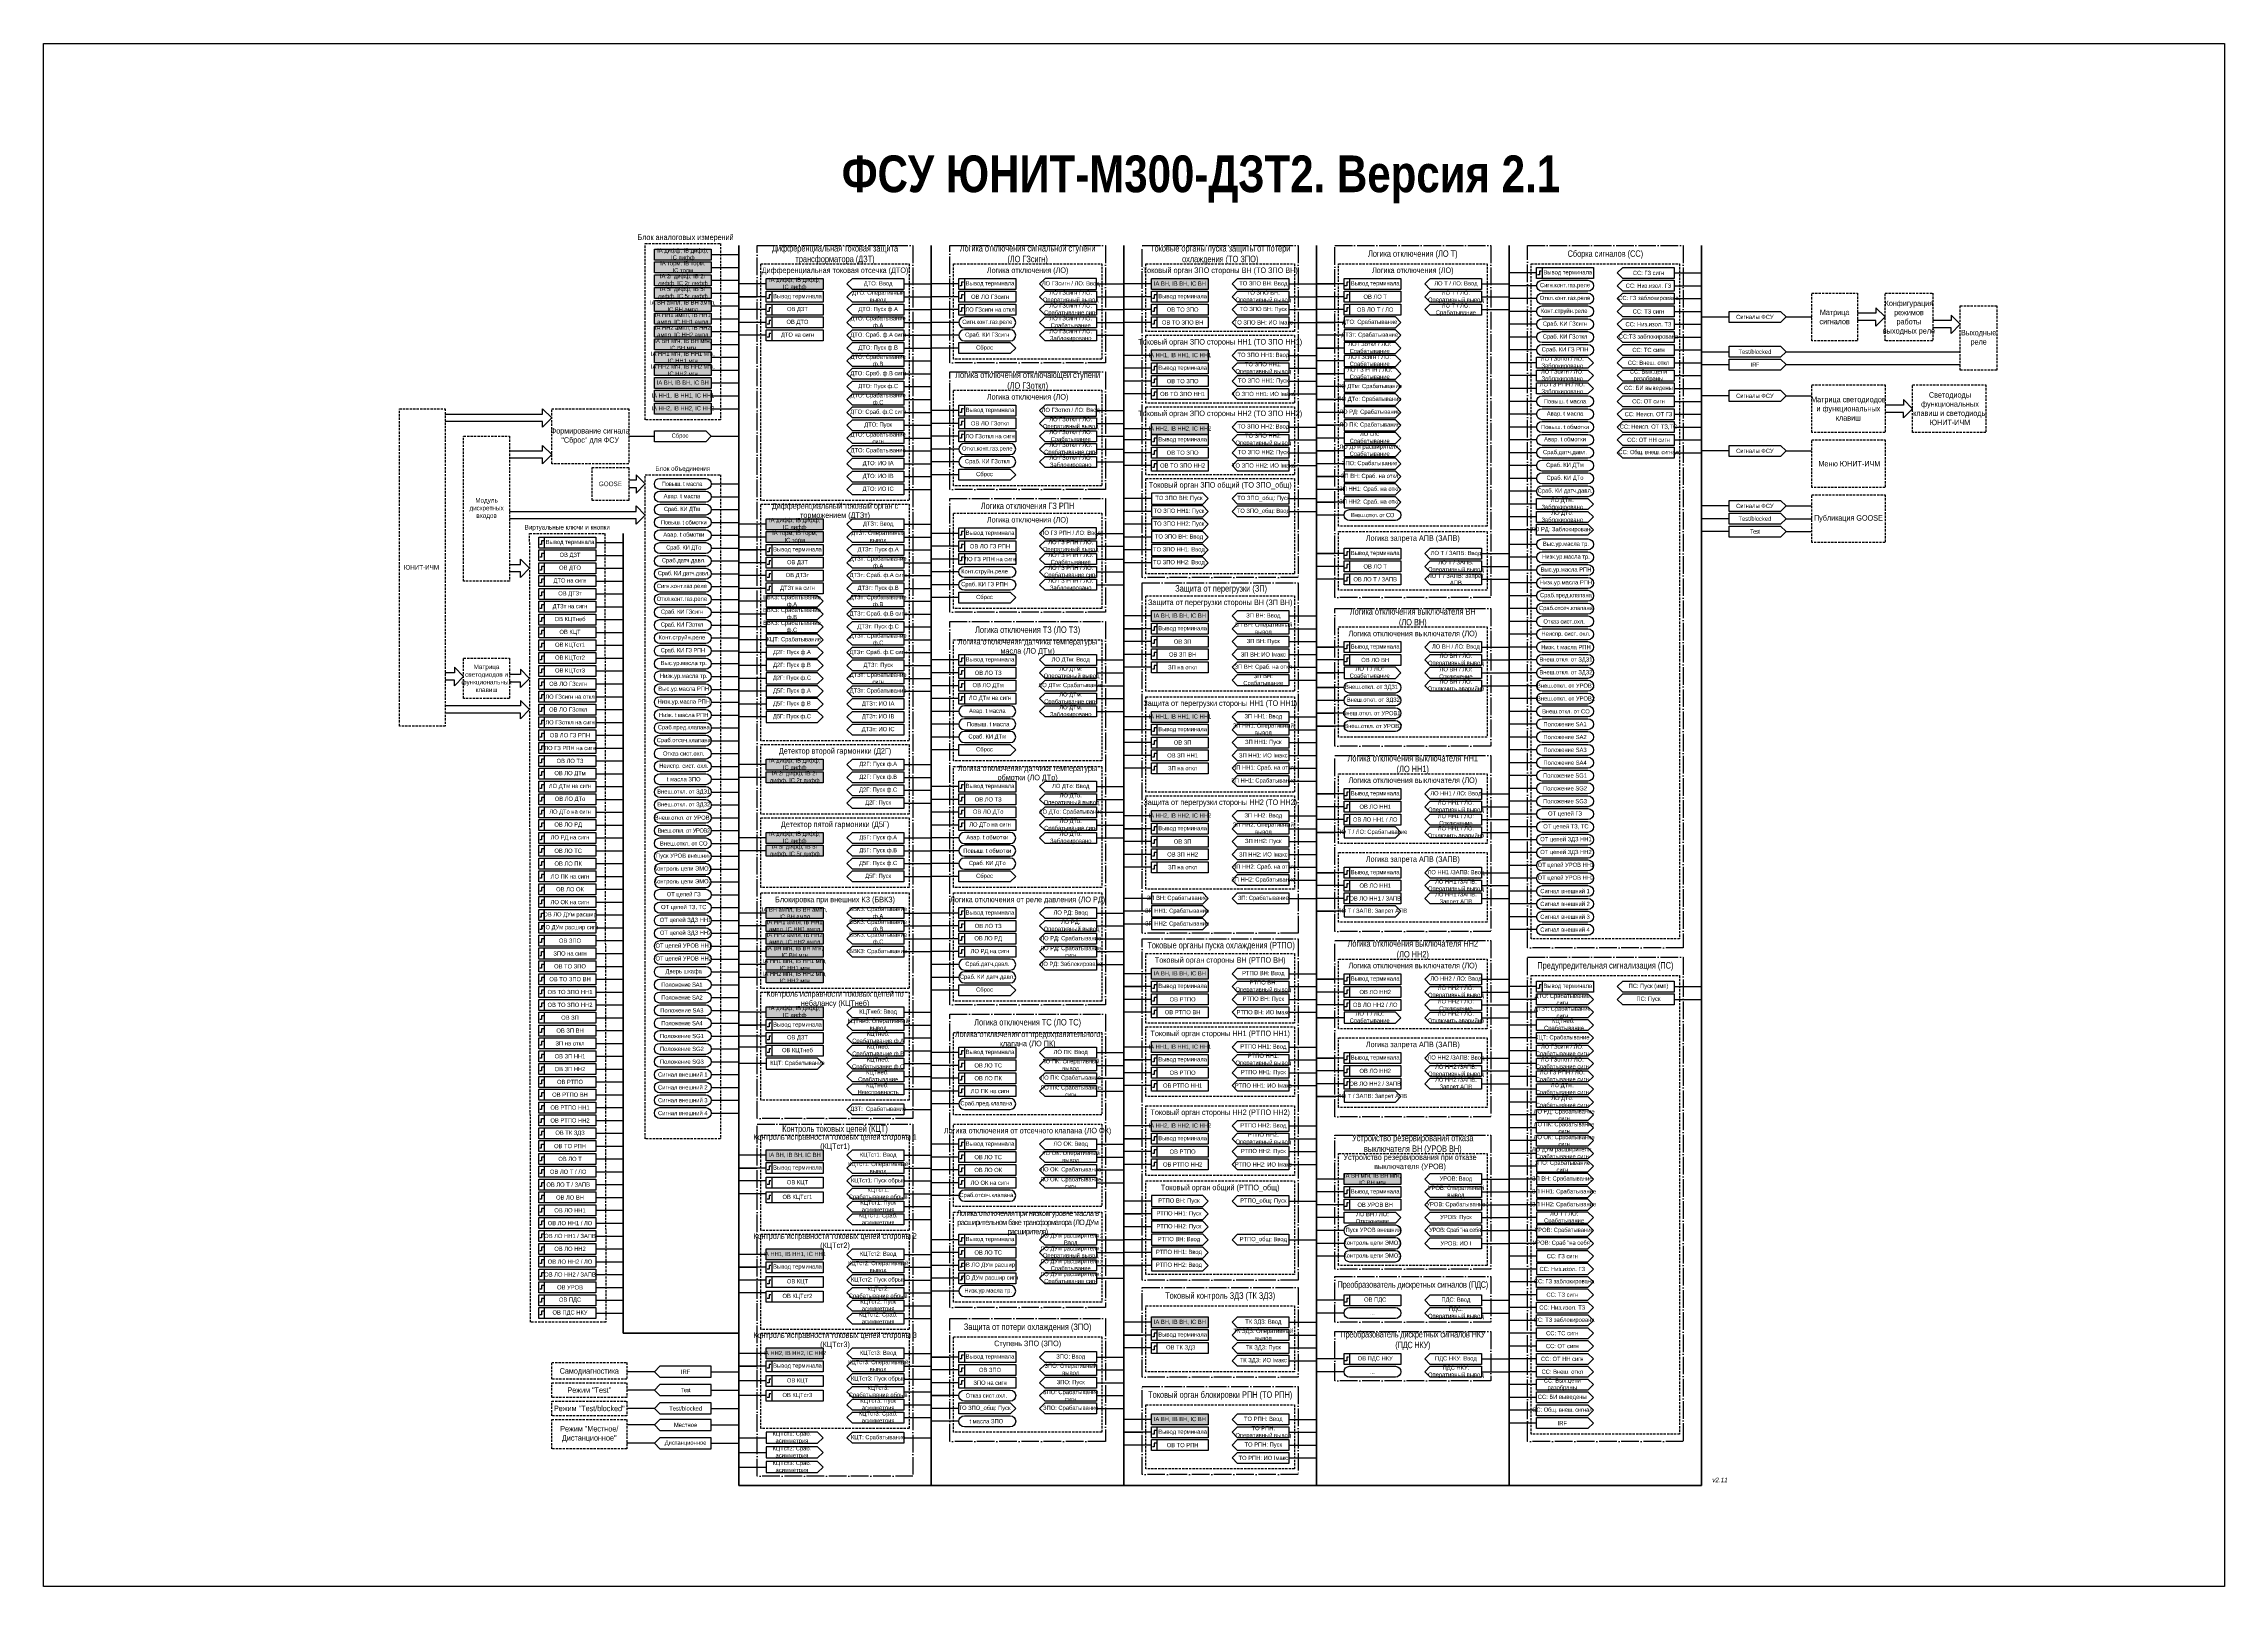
# Model space of a CAD drawing. Header units: millimetres. Extents: x 0 to 2220, y 0 to 841.
# Drawn here: x 0 to 1189, y 0 to 841 of the extents above; entities that cross this region are included whole.
import ezdxf

# ---------------------------------------------------------------- set-up
doc = ezdxf.new("R2010")
doc.units = ezdxf.units.MM
doc.linetypes.add('ACAD_ISO04W100', pattern=[30, 24, -3, 0, -3])
doc.linetypes.add('штриховая2', pattern=[0.375, 0.25, -0.125])
doc.layers.add('TEXT', color=7, linetype='Continuous', lineweight=25)
doc.layers.add('Основная', color=7, linetype='Continuous')
doc.styles.add('2.3_GOST_RD', font='ARIALN.TTF', dxfattribs={"height": 2.3})
doc.styles.add('2.5_Gost_RD', font='ARIALN.TTF', dxfattribs={"height": 2.5})
doc.styles.add('3.5_Gost_RD', font='ARIALN.TTF', dxfattribs={"height": 3.5})

msp = doc.modelspace()

# ---------------------------------------------------------------- hatches: boundary and pattern name
at = {"ltscale": 100, "true_color": 0xef8637}
h = msp.add_hatch(color=30, dxfattribs=at)
h.dxf.hatch_style = 1
h.paths.add_polyline_path([(333, 729), (364, 729), (364, 723), (333, 723)])
h = msp.add_hatch(color=30, dxfattribs=at)
h.dxf.hatch_style = 1
h.paths.add_polyline_path([(333, 722), (364, 722), (364, 716), (333, 716)])
h = msp.add_hatch(color=30, dxfattribs=at)
h.dxf.hatch_style = 1
h.paths.add_polyline_path([(333, 715), (364, 715), (364, 709), (333, 709)])
h = msp.add_hatch(color=30, dxfattribs=at)
h.dxf.hatch_style = 1
h.paths.add_polyline_path([(333, 708), (364, 708), (364, 702), (333, 702)])
h = msp.add_hatch(color=30, dxfattribs=at)
h.dxf.hatch_style = 1
h.paths.add_polyline_path([(394, 713), (425, 713), (425, 707), (394, 707)])
h = msp.add_hatch(color=30, dxfattribs=at)
h.dxf.hatch_style = 1
h.paths.add_polyline_path([(604, 713), (635, 713), (635, 707), (604, 707)])
h = msp.add_hatch(color=30, dxfattribs=at)
h.dxf.hatch_style = 1
h.paths.add_polyline_path([(333, 701), (364, 701), (364, 695), (333, 695)])
h = msp.add_hatch(color=30, dxfattribs=at)
h.dxf.hatch_style = 1
h.paths.add_polyline_path([(333, 694), (364, 694), (364, 688), (333, 688)])
h = msp.add_hatch(color=30, dxfattribs=at)
h.dxf.hatch_style = 1
h.paths.add_polyline_path([(333, 687), (364, 687), (364, 681), (333, 681)])
h = msp.add_hatch(color=30, dxfattribs=at)
h.dxf.hatch_style = 1
h.paths.add_polyline_path([(333, 680), (364, 680), (364, 674), (333, 674)])
h = msp.add_hatch(color=30, dxfattribs=at)
h.dxf.hatch_style = 1
h.paths.add_polyline_path([(333, 673), (364, 673), (364, 667), (333, 667)])
h = msp.add_hatch(color=30, dxfattribs=at)
h.dxf.hatch_style = 1
h.paths.add_polyline_path([(333, 666), (364, 666), (364, 660), (333, 660)])
h = msp.add_hatch(color=30, dxfattribs=at)
h.dxf.hatch_style = 1
h.paths.add_polyline_path([(604, 674), (635, 674), (635, 668), (604, 668)])
h = msp.add_hatch(color=30, dxfattribs=at)
h.dxf.hatch_style = 1
h.paths.add_polyline_path([(333, 659), (364, 659), (364, 653), (333, 653)])
h = msp.add_hatch(color=30, dxfattribs=at)
h.dxf.hatch_style = 1
h.paths.add_polyline_path([(333, 652), (364, 652), (364, 646), (333, 646)])
h = msp.add_hatch(color=30, dxfattribs=at)
h.dxf.hatch_style = 1
h.paths.add_polyline_path([(333, 645), (364, 645), (364, 639), (333, 639)])
h = msp.add_hatch(color=30, dxfattribs=at)
h.dxf.hatch_style = 1
h.paths.add_polyline_path([(604, 634), (635, 634), (635, 628), (604, 628)])
h = msp.add_hatch(color=30, dxfattribs=at)
h.dxf.hatch_style = 1
h.paths.add_polyline_path([(394, 582), (425, 582), (425, 576), (394, 576)])
h = msp.add_hatch(color=30, dxfattribs=at)
h.dxf.hatch_style = 1
h.paths.add_polyline_path([(394, 575), (425, 575), (425, 569), (394, 569)])
h = msp.add_hatch(color=30, dxfattribs=at)
h.dxf.hatch_style = 1
h.paths.add_polyline_path([(604, 532), (635, 532), (635, 526), (604, 526)])
h = msp.add_hatch(color=30, dxfattribs=at)
h.dxf.hatch_style = 1
h.paths.add_polyline_path([(604, 477), (635, 477), (635, 471), (604, 471)])
h = msp.add_hatch(color=30, dxfattribs=at)
h.dxf.hatch_style = 1
h.paths.add_polyline_path([(394, 451), (425, 451), (425, 445), (394, 445)])
h = msp.add_hatch(color=30, dxfattribs=at)
h.dxf.hatch_style = 1
h.paths.add_polyline_path([(394, 444), (425, 444), (425, 438), (394, 438)])
h = msp.add_hatch(color=30, dxfattribs=at)
h.dxf.hatch_style = 1
h.paths.add_polyline_path([(604, 423), (635, 423), (635, 417), (604, 417)])
h = msp.add_hatch(color=30, dxfattribs=at)
h.dxf.hatch_style = 1
h.paths.add_polyline_path([(394, 411), (425, 411), (425, 405), (394, 405)])
h = msp.add_hatch(color=30, dxfattribs=at)
h.dxf.hatch_style = 1
h.paths.add_polyline_path([(394, 404), (425, 404), (425, 398), (394, 398)])
h = msp.add_hatch(color=30, dxfattribs=at)
h.dxf.hatch_style = 1
h.paths.add_polyline_path([(394, 370), (425, 370), (425, 364), (394, 364)])
h = msp.add_hatch(color=30, dxfattribs=at)
h.dxf.hatch_style = 1
h.paths.add_polyline_path([(394, 363), (425, 363), (425, 357), (394, 357)])
h = msp.add_hatch(color=30, dxfattribs=at)
h.dxf.hatch_style = 1
h.paths.add_polyline_path([(394, 356), (425, 356), (425, 350), (394, 350)])
h = msp.add_hatch(color=30, dxfattribs=at)
h.dxf.hatch_style = 1
h.paths.add_polyline_path([(394, 349), (425, 349), (425, 343), (394, 343)])
h = msp.add_hatch(color=30, dxfattribs=at)
h.dxf.hatch_style = 1
h.paths.add_polyline_path([(394, 342), (425, 342), (425, 336), (394, 336)])
h = msp.add_hatch(color=30, dxfattribs=at)
h.dxf.hatch_style = 1
h.paths.add_polyline_path([(394, 335), (425, 335), (425, 329), (394, 329)])
h = msp.add_hatch(color=30, dxfattribs=at)
h.dxf.hatch_style = 1
h.paths.add_polyline_path([(604, 337), (635, 337), (635, 331), (604, 331)])
h = msp.add_hatch(color=30, dxfattribs=at)
h.dxf.hatch_style = 1
h.paths.add_polyline_path([(394, 316), (425, 316), (425, 310), (394, 310)])
h = msp.add_hatch(color=30, dxfattribs=at)
h.dxf.hatch_style = 1
h.paths.add_polyline_path([(604, 297), (635, 297), (635, 291), (604, 291)])
h = msp.add_hatch(color=30, dxfattribs=at)
h.dxf.hatch_style = 1
h.paths.add_polyline_path([(604, 254), (635, 254), (635, 248), (604, 248)])
h = msp.add_hatch(color=30, dxfattribs=at)
h.dxf.hatch_style = 1
h.paths.add_polyline_path([(394, 238), (425, 238), (425, 232), (394, 232)])
h = msp.add_hatch(color=30, dxfattribs=at)
h.dxf.hatch_style = 1
h.paths.add_polyline_path([(709, 225), (740, 225), (740, 219), (709, 219)])
h = msp.add_hatch(color=30, dxfattribs=at)
h.dxf.hatch_style = 1
h.paths.add_polyline_path([(394, 184), (425, 184), (425, 178), (394, 178)])
h = msp.add_hatch(color=30, dxfattribs=at)
h.dxf.hatch_style = 1
h.paths.add_polyline_path([(604, 147), (635, 147), (635, 141), (604, 141)])
h = msp.add_hatch(color=30, dxfattribs=at)
h.dxf.hatch_style = 1
h.paths.add_polyline_path([(394, 130), (425, 130), (425, 124), (394, 124)])
h = msp.add_hatch(color=30, dxfattribs=at)
h.dxf.hatch_style = 1
h.paths.add_polyline_path([(604, 94), (635, 94), (635, 88), (604, 88)])

# ---------------------------------------------------------------- linework, layer by layer
at = {"ltscale": 100}
for p, q in [((364, 726), (379, 726)), ((364, 719), (379, 719)), ((814, 716), (799, 716)), ((889, 716), (904, 716)), ((364, 712), (379, 712)), ((364, 705), (379, 705)), ((394, 710), (379, 710)), ((394, 703), (379, 703)), ((379, 703), (389, 703)), ((469, 710), (484, 710)), ((469, 703), (484, 703)), ((499, 710), (484, 710)), ((499, 703), (484, 703)), ((574, 710), (589, 710)), ((574, 703), (589, 703)), ((604, 710), (589, 710)), ((604, 703), (589, 703)), ((679, 710), (694, 710)), ((679, 703), (694, 703)), ((709, 710), (694, 710)), ((694, 710), (704, 710)), ((709, 703), (694, 703)), ((784, 710), (799, 710)), ((784, 703), (799, 703)), ((814, 709), (799, 709)), ((814, 702), (799, 702)), ((889, 709), (904, 709)), ((889, 702), (904, 702)), ((364, 698), (379, 698)), ((364, 691), (379, 691)), ((394, 696), (379, 696)), ((469, 696), (484, 696)), ((499, 696), (484, 696)), ((574, 696), (589, 696)), ((604, 696), (589, 696)), ((651, 699), (648, 696)), ((648, 696), (651, 693)), ((651, 692), (648, 689)), ((651, 699), (679, 699)), ((651, 692), (679, 692)), ((679, 696), (694, 696)), ((709, 696), (694, 696)), ((784, 696), (799, 696)), ((814, 695), (799, 695)), ((889, 695), (904, 695)), ((904, 692), (919, 692)), ((364, 684), (379, 684)), ((394, 689), (379, 689)), ((394, 682), (379, 682)), ((469, 689), (484, 689)), ((469, 682), (484, 682)), ((499, 689), (484, 689)), ((499, 682), (484, 682)), ((574, 689), (589, 689)), ((574, 682), (589, 682)), ((604, 689), (589, 689)), ((648, 689), (651, 686)), ((679, 689), (694, 689)), ((709, 689), (694, 689)), ((694, 689), (704, 689)), ((709, 682), (694, 682)), ((814, 688), (799, 688)), ((814, 681), (799, 681)), ((889, 688), (904, 688)), ((889, 681), (904, 681)), ((364, 677), (379, 677)), ((364, 670), (379, 670)), ((469, 675), (484, 675)), ((469, 668), (484, 668)), ((499, 675), (484, 675)), ((604, 671), (589, 671)), ((679, 671), (694, 671)), ((709, 675), (694, 675)), ((694, 675), (704, 675)), ((709, 668), (694, 668)), ((814, 674), (799, 674)), ((814, 667), (799, 667)), ((889, 674), (904, 674)), ((889, 667), (904, 667)), ((904, 673), (919, 673)), ((904, 666), (919, 666)), ((364, 663), (379, 663)), ((364, 656), (379, 656)), ((469, 661), (484, 661)), ((469, 654), (484, 654)), ((604, 664), (589, 664)), ((604, 657), (589, 657)), ((651, 660), (648, 657)), ((648, 657), (651, 654)), ((651, 660), (679, 660)), ((679, 664), (694, 664)), ((679, 657), (694, 657)), ((709, 661), (694, 661)), ((694, 661), (704, 661)), ((709, 654), (694, 654)), ((814, 660), (799, 660)), ((889, 660), (904, 660)), ((364, 649), (379, 649)), ((469, 647), (484, 647)), ((604, 650), (589, 650)), ((651, 653), (648, 650)), ((648, 650), (651, 647)), ((651, 653), (679, 653)), ((679, 650), (694, 650)), ((709, 647), (694, 647)), ((694, 647), (704, 647)), ((814, 653), (799, 653)), ((814, 646), (799, 646)), ((889, 653), (904, 653)), ((889, 646), (904, 646)), ((364, 642), (379, 642)), ((469, 640), (484, 640)), ((469, 633), (484, 633)), ((499, 641), (484, 641)), ((499, 634), (484, 634)), ((574, 641), (589, 641)), ((574, 634), (589, 634)), ((604, 631), (589, 631)), ((679, 632), (694, 632)), ((709, 640), (694, 640)), ((709, 633), (694, 633)), ((694, 633), (704, 633)), ((814, 639), (799, 639)), ((814, 632), (799, 632)), ((889, 639), (904, 639)), ((889, 632), (904, 632)), ((364, 627), (379, 627)), ((469, 626), (484, 626)), ((469, 619), (484, 619)), ((499, 627), (484, 627)), ((499, 620), (484, 620)), ((574, 627), (589, 627)), ((574, 620), (589, 620)), ((604, 625), (589, 625)), ((651, 621), (648, 618)), ((651, 621), (679, 621)), ((679, 625), (694, 625)), ((709, 626), (694, 626)), ((709, 619), (694, 619)), ((694, 619), (704, 619)), ((814, 625), (799, 625)), ((889, 625), (904, 625)), ((469, 612), (484, 612)), ((499, 613), (484, 613)), ((574, 613), (589, 613)), ((604, 618), (589, 618)), ((604, 611), (589, 611)), ((648, 618), (651, 615)), ((651, 614), (648, 611)), ((648, 611), (651, 608)), ((651, 614), (679, 614)), ((679, 618), (694, 618)), ((679, 611), (694, 611)), ((709, 612), (694, 612)), ((814, 618), (799, 618)), ((814, 611), (799, 611)), ((889, 618), (904, 618)), ((364, 601), (379, 601)), ((469, 605), (484, 605)), ((469, 598), (484, 598)), ((499, 606), (484, 606)), ((604, 596), (604, 590)), ((632, 596), (604, 596)), ((632, 596), (635, 593)), ((651, 596), (648, 593)), ((651, 596), (679, 596)), ((709, 605), (694, 605)), ((694, 605), (704, 605)), ((709, 598), (694, 598)), ((814, 604), (799, 604)), ((814, 597), (799, 597)), ((364, 594), (379, 594)), ((364, 587), (379, 587)), ((604, 593), (589, 593)), ((604, 586), (589, 586)), ((604, 590), (632, 590)), ((604, 589), (604, 583)), ((632, 589), (604, 589)), ((604, 583), (632, 583)), ((635, 593), (632, 590)), ((632, 589), (635, 586)), ((635, 586), (632, 583)), ((648, 593), (651, 590)), ((651, 589), (648, 586)), ((648, 586), (651, 583)), ((651, 589), (679, 589)), ((679, 583), (651, 583)), ((679, 593), (694, 593)), ((679, 589), (679, 583)), ((679, 586), (694, 586)), ((709, 591), (694, 591)), ((694, 591), (704, 591)), ((709, 584), (694, 584)), ((814, 590), (799, 590)), ((814, 583), (799, 583)), ((364, 580), (379, 580)), ((364, 573), (379, 573)), ((394, 579), (379, 579)), ((394, 572), (379, 572)), ((469, 579), (484, 579)), ((469, 572), (484, 572)), ((499, 574), (484, 574)), ((574, 574), (589, 574)), ((604, 579), (589, 579)), ((604, 572), (589, 572)), ((604, 582), (604, 576)), ((632, 582), (604, 582)), ((604, 576), (632, 576)), ((604, 575), (604, 569)), ((632, 575), (604, 575)), ((632, 582), (635, 579)), ((635, 579), (632, 576)), ((632, 575), (635, 572)), ((635, 572), (632, 569)), ((814, 576), (799, 576)), ((301, 569), (316, 569)), ((301, 562), (316, 562)), ((364, 566), (379, 566)), ((364, 559), (379, 559)), ((394, 565), (379, 565)), ((379, 565), (389, 565)), ((469, 565), (484, 565)), ((499, 567), (484, 567)), ((499, 560), (484, 560)), ((574, 567), (589, 567)), ((574, 560), (589, 560)), ((604, 565), (589, 565)), ((604, 569), (632, 569)), ((604, 568), (604, 562)), ((632, 568), (604, 568)), ((604, 562), (632, 562)), ((604, 561), (604, 555)), ((632, 561), (604, 561)), ((632, 568), (635, 565)), ((635, 565), (632, 562)), ((632, 561), (635, 558)), ((709, 563), (694, 563)), ((694, 563), (704, 563)), ((756, 566), (753, 563)), ((753, 563), (756, 560)), ((784, 563), (799, 563)), ((814, 568), (799, 568)), ((814, 561), (799, 561)), ((301, 555), (316, 555)), ((301, 548), (316, 548)), ((364, 552), (379, 552)), ((394, 558), (379, 558)), ((394, 551), (379, 551)), ((469, 558), (484, 558)), ((469, 551), (484, 551)), ((499, 553), (484, 553)), ((574, 553), (589, 553)), ((604, 558), (589, 558)), ((604, 555), (632, 555)), ((635, 558), (632, 555)), ((709, 556), (694, 556)), ((709, 549), (694, 549)), ((784, 556), (799, 556)), ((784, 549), (799, 549)), ((814, 554), (799, 554)), ((814, 547), (799, 547)), ((301, 541), (316, 541)), ((364, 545), (379, 545)), ((364, 538), (379, 538)), ((394, 544), (379, 544)), ((394, 537), (379, 537)), ((469, 544), (484, 544)), ((469, 537), (484, 537)), ((499, 546), (484, 546)), ((499, 539), (484, 539)), ((574, 546), (589, 546)), ((814, 540), (799, 540)), ((301, 534), (316, 534)), ((301, 527), (316, 527)), ((364, 531), (379, 531)), ((364, 524), (379, 524)), ((394, 530), (379, 530)), ((469, 530), (484, 530)), ((604, 529), (589, 529)), ((679, 529), (694, 529)), ((814, 533), (799, 533)), ((814, 526), (799, 526)), ((301, 520), (316, 520)), ((301, 513), (316, 513)), ((364, 517), (379, 517)), ((394, 523), (379, 523)), ((394, 516), (379, 516)), ((469, 523), (484, 523)), ((469, 516), (484, 516)), ((604, 522), (589, 522)), ((589, 522), (599, 522)), ((604, 515), (589, 515)), ((651, 518), (648, 515)), ((648, 515), (651, 512)), ((651, 518), (679, 518)), ((679, 522), (694, 522)), ((679, 515), (694, 515)), ((709, 512), (694, 512)), ((694, 512), (704, 512)), ((784, 512), (799, 512)), ((814, 519), (799, 519)), ((814, 512), (799, 512)), ((301, 506), (316, 506)), ((364, 510), (379, 510)), ((364, 503), (379, 503)), ((394, 509), (379, 509)), ((394, 502), (379, 502)), ((469, 509), (484, 509)), ((469, 502), (484, 502)), ((499, 505), (484, 505)), ((574, 505), (589, 505)), ((604, 508), (589, 508)), ((604, 501), (589, 501)), ((651, 511), (648, 508)), ((648, 508), (651, 505)), ((651, 511), (679, 511)), ((679, 508), (694, 508)), ((679, 501), (694, 501)), ((709, 505), (694, 505)), ((784, 505), (799, 505)), ((814, 505), (799, 505)), ((301, 499), (316, 499)), ((301, 492), (316, 492)), ((364, 496), (379, 496)), ((364, 489), (379, 489)), ((394, 495), (379, 495)), ((394, 488), (379, 488)), ((469, 495), (484, 495)), ((469, 488), (484, 488)), ((499, 498), (484, 498)), ((499, 491), (484, 491)), ((574, 498), (589, 498)), ((574, 491), (589, 491)), ((679, 494), (694, 494)), ((709, 498), (694, 498)), ((694, 498), (704, 498)), ((709, 490), (694, 490)), ((694, 490), (704, 490)), ((784, 498), (799, 498)), ((784, 491), (799, 491)), ((814, 498), (799, 498)), ((814, 491), (799, 491)), ((301, 485), (316, 485)), ((301, 478), (316, 478)), ((364, 482), (379, 482)), ((394, 481), (379, 481)), ((499, 484), (484, 484)), ((499, 477), (484, 477)), ((574, 484), (589, 484)), ((574, 477), (589, 477)), ((709, 483), (694, 483)), ((709, 476), (694, 476)), ((694, 476), (704, 476)), ((814, 484), (799, 484)), ((814, 477), (799, 477)), ((301, 471), (316, 471)), ((301, 464), (316, 464)), ((364, 475), (379, 475)), ((364, 468), (379, 468)), ((394, 474), (379, 474)), ((499, 470), (484, 470)), ((604, 474), (589, 474)), ((604, 467), (589, 467)), ((679, 474), (694, 474)), ((679, 467), (694, 467)), ((709, 469), (694, 469)), ((694, 469), (704, 469)), ((814, 470), (799, 470)), ((301, 457), (316, 457)), ((364, 461), (379, 461)), ((364, 454), (379, 454)), ((499, 463), (484, 463)), ((499, 456), (484, 456)), ((604, 460), (589, 460)), ((604, 453), (589, 453)), ((651, 463), (648, 460)), ((648, 460), (651, 457)), ((651, 456), (648, 453)), ((648, 453), (651, 450)), ((651, 463), (679, 463)), ((651, 456), (679, 456)), ((679, 460), (694, 460)), ((679, 453), (694, 453)), ((814, 463), (799, 463)), ((814, 456), (799, 456)), ((301, 450), (316, 450)), ((301, 443), (316, 443)), ((364, 447), (379, 447)), ((364, 440), (379, 440)), ((394, 448), (379, 448)), ((394, 441), (379, 441)), ((469, 448), (484, 448)), ((469, 441), (484, 441)), ((604, 446), (589, 446)), ((679, 446), (694, 446)), ((814, 449), (799, 449)), ((814, 442), (799, 442)), ((301, 436), (316, 436)), ((301, 429), (316, 429)), ((364, 433), (379, 433)), ((469, 434), (484, 434)), ((499, 436), (484, 436)), ((499, 429), (484, 429)), ((574, 436), (589, 436)), ((574, 429), (589, 429)), ((679, 439), (694, 439)), ((709, 432), (694, 432)), ((694, 432), (704, 432)), ((784, 432), (799, 432)), ((814, 435), (799, 435)), ((301, 422), (316, 422)), ((364, 426), (379, 426)), ((364, 419), (379, 419)), ((469, 427), (484, 427)), ((499, 422), (484, 422)), ((574, 422), (589, 422)), ((604, 420), (589, 420)), ((679, 420), (694, 420)), ((709, 425), (694, 425)), ((709, 418), (694, 418)), ((784, 425), (799, 425)), ((784, 418), (799, 418)), ((814, 428), (799, 428)), ((814, 421), (799, 421)), ((301, 415), (316, 415)), ((301, 408), (316, 408)), ((364, 412), (379, 412)), ((364, 405), (379, 405)), ((394, 408), (379, 408)), ((469, 408), (484, 408)), ((499, 415), (484, 415)), ((499, 408), (484, 408)), ((574, 415), (589, 415)), ((574, 408), (589, 408)), ((604, 413), (589, 413)), ((589, 413), (599, 413)), ((604, 406), (589, 406)), ((651, 409), (648, 406)), ((648, 406), (651, 403)), ((651, 409), (679, 409)), ((679, 413), (694, 413)), ((679, 406), (694, 406)), ((709, 411), (694, 411)), ((694, 411), (704, 411)), ((784, 411), (799, 411)), ((814, 414), (799, 414)), ((814, 407), (799, 407)), ((301, 401), (316, 401)), ((301, 394), (316, 394)), ((364, 398), (379, 398)), ((394, 401), (379, 401)), ((469, 401), (484, 401)), ((469, 394), (484, 394)), ((499, 401), (484, 401)), ((499, 394), (484, 394)), ((604, 399), (589, 399)), ((651, 402), (648, 399)), ((648, 399), (651, 396)), ((651, 402), (679, 402)), ((679, 399), (694, 399)), ((814, 400), (799, 400)), ((814, 393), (799, 393)), ((301, 387), (316, 387)), ((364, 391), (379, 391)), ((364, 384), (379, 384)), ((469, 387), (484, 387)), ((499, 387), (484, 387)), ((604, 392), (589, 392)), ((679, 392), (694, 392)), ((679, 385), (694, 385)), ((709, 389), (694, 389)), ((694, 389), (704, 389)), ((709, 382), (694, 382)), ((784, 389), (799, 389)), ((784, 382), (799, 382)), ((814, 386), (799, 386)), ((301, 380), (316, 380)), ((301, 373), (316, 373)), ((364, 377), (379, 377)), ((364, 370), (379, 370)), ((604, 375), (589, 375)), ((679, 375), (694, 375)), ((709, 375), (694, 375)), ((784, 375), (799, 375)), ((814, 379), (799, 379)), ((814, 372), (799, 372)), ((301, 366), (316, 366)), ((301, 359), (316, 359)), ((364, 363), (379, 363)), ((394, 367), (379, 367)), ((394, 360), (379, 360)), ((469, 367), (484, 367)), ((469, 360), (484, 360)), ((499, 367), (484, 367)), ((499, 360), (484, 360)), ((574, 367), (589, 367)), ((574, 360), (589, 360)), ((604, 368), (589, 368)), ((604, 361), (589, 361)), ((709, 368), (694, 368)), ((694, 368), (704, 368)), ((814, 365), (799, 365)), ((814, 358), (799, 358)), ((301, 352), (316, 352)), ((301, 345), (316, 345)), ((364, 356), (379, 356)), ((364, 349), (379, 349)), ((394, 353), (379, 353)), ((394, 346), (379, 346)), ((469, 353), (484, 353)), ((469, 346), (484, 346)), ((499, 353), (484, 353)), ((499, 346), (484, 346)), ((574, 353), (589, 353)), ((574, 346), (589, 346)), ((301, 338), (316, 338)), ((364, 342), (379, 342)), ((364, 335), (379, 335)), ((394, 339), (379, 339)), ((499, 339), (484, 339)), ((574, 339), (589, 339)), ((604, 334), (589, 334)), ((679, 334), (694, 334)), ((301, 331), (316, 331)), ((301, 324), (316, 324)), ((364, 328), (379, 328)), ((394, 332), (379, 332)), ((499, 332), (484, 332)), ((499, 325), (484, 325)), ((604, 327), (589, 327)), ((589, 327), (599, 327)), ((651, 323), (648, 320)), ((651, 323), (679, 323)), ((679, 327), (694, 327)), ((709, 331), (694, 331)), ((694, 331), (704, 331)), ((709, 324), (694, 324)), ((784, 331), (799, 331)), ((784, 324), (799, 324)), ((814, 327), (799, 327)), ((889, 327), (904, 327)), ((301, 317), (316, 317)), ((301, 310), (316, 310)), ((364, 321), (379, 321)), ((364, 314), (379, 314)), ((394, 313), (379, 313)), ((469, 313), (484, 313)), ((604, 320), (589, 320)), ((604, 313), (589, 313)), ((648, 320), (651, 317)), ((651, 316), (648, 313)), ((648, 313), (651, 310)), ((651, 316), (679, 316)), ((679, 320), (694, 320)), ((679, 313), (694, 313)), ((709, 317), (694, 317)), ((709, 310), (694, 310)), ((694, 310), (704, 310)), ((784, 317), (799, 317)), ((784, 310), (799, 310)), ((814, 320), (799, 320)), ((814, 313), (799, 313)), ((889, 320), (904, 320)), ((301, 303), (316, 303)), ((364, 307), (379, 307)), ((364, 300), (379, 300)), ((394, 306), (379, 306)), ((379, 306), (389, 306)), ((394, 300), (379, 300)), ((469, 306), (484, 306)), ((469, 299), (484, 299)), ((814, 306), (799, 306)), ((814, 299), (799, 299)), ((301, 296), (316, 296)), ((301, 289), (316, 289)), ((364, 293), (379, 293)), ((364, 286), (379, 286)), ((394, 294), (379, 294)), ((469, 292), (484, 292)), ((499, 291), (484, 291)), ((574, 291), (589, 291)), ((604, 294), (589, 294)), ((604, 287), (589, 287)), ((589, 287), (599, 287)), ((679, 294), (694, 294)), ((679, 287), (694, 287)), ((709, 288), (694, 288)), ((694, 288), (704, 288)), ((784, 288), (799, 288)), ((814, 292), (799, 292)), ((301, 282), (316, 282)), ((301, 275), (316, 275)), ((364, 279), (379, 279)), ((394, 285), (379, 285)), ((469, 285), (484, 285)), ((469, 278), (484, 278)), ((499, 284), (484, 284)), ((499, 277), (484, 277)), ((574, 284), (589, 284)), ((574, 277), (589, 277)), ((604, 280), (589, 280)), ((651, 283), (648, 280)), ((648, 280), (651, 277)), ((651, 276), (648, 273)), ((651, 283), (679, 283)), ((651, 276), (679, 276)), ((679, 280), (694, 280)), ((709, 281), (694, 281)), ((709, 274), (694, 274)), ((784, 281), (799, 281)), ((784, 274), (799, 274)), ((814, 285), (799, 285)), ((814, 278), (799, 278)), ((301, 268), (316, 268)), ((364, 272), (379, 272)), ((364, 265), (379, 265)), ((469, 271), (484, 271)), ((499, 270), (484, 270)), ((499, 263), (484, 263)), ((574, 270), (589, 270)), ((604, 273), (589, 273)), ((648, 273), (651, 270)), ((679, 273), (694, 273)), ((709, 267), (694, 267)), ((694, 267), (704, 267)), ((814, 271), (799, 271)), ((814, 264), (799, 264)), ((301, 261), (316, 261)), ((301, 254), (316, 254)), ((364, 258), (379, 258)), ((469, 260), (484, 260)), ((604, 251), (589, 251)), ((679, 251), (694, 251)), ((814, 257), (799, 257)), ((814, 250), (799, 250)), ((301, 247), (316, 247)), ((301, 240), (316, 240)), ((499, 241), (484, 241)), ((574, 241), (589, 241)), ((604, 244), (589, 244)), ((589, 244), (599, 244)), ((651, 240), (648, 237)), ((651, 240), (679, 240)), ((679, 244), (694, 244)), ((814, 243), (799, 243)), ((301, 233), (316, 233)), ((301, 226), (316, 226)), ((394, 235), (379, 235)), ((394, 228), (379, 228)), ((379, 228), (389, 228)), ((469, 235), (484, 235)), ((469, 228), (484, 228)), ((499, 234), (484, 234)), ((499, 227), (484, 227)), ((574, 234), (589, 234)), ((574, 227), (589, 227)), ((604, 237), (589, 237)), ((604, 230), (589, 230)), ((648, 237), (651, 234)), ((651, 233), (648, 230)), ((648, 230), (651, 227)), ((651, 233), (679, 233)), ((679, 237), (694, 237)), ((679, 230), (694, 230)), ((814, 236), (799, 236)), ((814, 229), (799, 229)), ((301, 219), (316, 219)), ((394, 221), (379, 221)), ((469, 221), (484, 221)), ((499, 220), (484, 220)), ((574, 220), (589, 220)), ((709, 222), (694, 222)), ((709, 215), (694, 215)), ((784, 222), (799, 222)), ((784, 215), (799, 215)), ((814, 222), (799, 222)), ((814, 215), (799, 215)), ((301, 212), (316, 212)), ((301, 205), (316, 205)), ((394, 214), (379, 214)), ((469, 214), (484, 214)), ((469, 207), (484, 207)), ((499, 213), (484, 213)), ((604, 210), (589, 210)), ((604, 203), (589, 203)), ((589, 203), (599, 203)), ((604, 213), (604, 207)), ((632, 213), (604, 213)), ((604, 207), (632, 207)), ((604, 206), (604, 200)), ((632, 206), (604, 206)), ((632, 213), (635, 210)), ((635, 210), (632, 207)), ((632, 206), (635, 203)), ((635, 203), (632, 200)), ((651, 213), (648, 210)), ((648, 210), (651, 207)), ((651, 213), (679, 213)), ((679, 210), (694, 210)), ((709, 208), (694, 208)), ((784, 208), (799, 208)), ((814, 208), (799, 208)), ((301, 198), (316, 198)), ((301, 191), (316, 191)), ((469, 200), (484, 200)), ((604, 196), (589, 196)), ((604, 200), (632, 200)), ((604, 199), (604, 193)), ((632, 199), (604, 199)), ((604, 193), (632, 193)), ((604, 192), (604, 186)), ((632, 192), (604, 192)), ((632, 199), (635, 196)), ((635, 196), (632, 193)), ((632, 192), (635, 189)), ((651, 192), (648, 189)), ((651, 192), (679, 192)), ((679, 192), (679, 186)), ((709, 201), (694, 201)), ((709, 194), (694, 194)), ((784, 201), (799, 201)), ((784, 194), (799, 194)), ((814, 201), (799, 201)), ((814, 194), (799, 194)), ((301, 184), (316, 184)), ((394, 181), (379, 181)), ((469, 181), (484, 181)), ((499, 189), (484, 189)), ((499, 182), (484, 182)), ((574, 189), (589, 189)), ((574, 182), (589, 182)), ((604, 189), (589, 189)), ((604, 182), (589, 182)), ((604, 186), (632, 186)), ((604, 185), (604, 179)), ((632, 185), (604, 185)), ((604, 179), (632, 179)), ((635, 189), (632, 186)), ((632, 185), (635, 182)), ((635, 182), (632, 179)), ((648, 189), (651, 186)), ((679, 186), (651, 186)), ((679, 189), (694, 189)), ((709, 187), (694, 187)), ((709, 180), (694, 180)), ((784, 187), (799, 187)), ((814, 187), (799, 187)), ((814, 180), (799, 180)), ((301, 177), (316, 177)), ((301, 170), (316, 170)), ((394, 174), (379, 174)), ((379, 174), (389, 174)), ((394, 167), (379, 167)), ((469, 174), (484, 174)), ((469, 167), (484, 167)), ((499, 175), (484, 175)), ((499, 168), (484, 168)), ((574, 175), (589, 175)), ((574, 168), (589, 168)), ((604, 175), (589, 175)), ((589, 175), (599, 175)), ((604, 178), (604, 172)), ((632, 178), (604, 178)), ((604, 172), (632, 172)), ((632, 178), (635, 175)), ((635, 175), (632, 172)), ((814, 173), (799, 173)), ((301, 163), (316, 163)), ((301, 156), (316, 156)), ((394, 160), (379, 160)), ((469, 160), (484, 160)), ((499, 161), (484, 161)), ((709, 156), (694, 156)), ((784, 156), (799, 156)), ((814, 166), (799, 166)), ((814, 159), (799, 159)), ((301, 149), (316, 149)), ((469, 153), (484, 153)), ((469, 146), (484, 146)), ((604, 144), (589, 144)), ((679, 144), (694, 144)), ((709, 149), (694, 149)), ((784, 149), (799, 149)), ((814, 152), (799, 152)), ((814, 145), (799, 145)), ((604, 137), (589, 137)), ((589, 137), (599, 137)), ((651, 133), (648, 130)), ((651, 133), (679, 133)), ((679, 137), (694, 137)), ((814, 138), (799, 138)), ((814, 131), (799, 131)), ((394, 127), (379, 127)), ((394, 120), (379, 120)), ((379, 120), (389, 120)), ((469, 127), (484, 127)), ((469, 120), (484, 120)), ((499, 125), (484, 125)), ((484, 125), (494, 125)), ((574, 125), (589, 125)), ((604, 130), (589, 130)), ((648, 130), (651, 127)), ((651, 126), (648, 123)), ((648, 123), (651, 120)), ((651, 126), (679, 126)), ((679, 130), (694, 130)), ((679, 123), (694, 123)), ((709, 124), (694, 124)), ((784, 124), (799, 124)), ((814, 124), (799, 124)), ((364, 117), (379, 117)), ((394, 112), (379, 112)), ((469, 113), (484, 113)), ((499, 118), (484, 118)), ((499, 111), (484, 111)), ((546, 114), (543, 111)), ((543, 111), (546, 108)), ((546, 114), (574, 114)), ((574, 118), (589, 118)), ((574, 111), (589, 111)), ((709, 117), (694, 117)), ((784, 117), (799, 117)), ((814, 117), (799, 117)), ((814, 110), (799, 110)), ((364, 107), (379, 107)), ((364, 97), (379, 97)), ((394, 104), (379, 104)), ((469, 106), (484, 106)), ((469, 99), (484, 99)), ((499, 104), (484, 104)), ((484, 104), (494, 104)), ((499, 97), (484, 97)), ((499, 100), (527, 100)), ((527, 100), (530, 97)), ((530, 97), (527, 94)), ((546, 107), (543, 104)), ((543, 104), (546, 101)), ((546, 100), (543, 97)), ((543, 97), (546, 94)), ((546, 107), (574, 107)), ((574, 101), (546, 101)), ((546, 100), (574, 100)), ((574, 107), (574, 101)), ((574, 104), (589, 104)), ((574, 97), (589, 97)), ((814, 103), (799, 103)), ((814, 96), (799, 96)), ((364, 88), (379, 88)), ((469, 92), (484, 92)), ((499, 90), (484, 90)), ((527, 94), (499, 94)), ((604, 91), (589, 91)), ((604, 84), (589, 84)), ((589, 84), (599, 84)), ((679, 91), (694, 91)), ((679, 84), (694, 84)), ((814, 89), (799, 89)), ((364, 78), (379, 78)), ((379, 81), (394, 81)), ((379, 73), (394, 73)), ((469, 81), (484, 81)), ((604, 77), (589, 77)), ((651, 80), (648, 77)), ((648, 77), (651, 74)), ((651, 73), (648, 70)), ((651, 80), (679, 80)), ((651, 73), (679, 73)), ((679, 77), (694, 77)), ((379, 65), (394, 65)), ((648, 70), (651, 67)), ((679, 70), (694, 70))]:
    msp.add_line(p, q, dxfattribs=at)
at = {"lineweight": 100, "ltscale": 100}
for p, q in [((379, 731), (379, 55)), ((484, 731), (484, 55)), ((589, 731), (589, 55)), ((694, 731), (694, 55)), ((799, 731), (799, 55)), ((904, 731), (904, 55)), ((316, 574), (316, 138)), ((316, 138), (379, 138)), ((379, 55), (904, 55))]:
    msp.add_line(p, q, dxfattribs=at)
at = {"color": 2, "ltscale": 100}
msp.add_lwpolyline([(0, 841), (1189, 841), (1189, 0), (0, 0)], close=True, dxfattribs=at)
at = {"color": 7, "linetype": 'штриховая2', "ltscale": 5}
for points in [[(328, 732), (369, 732), (369, 636), (328, 636)], [(194, 642), (219, 642), (219, 469), (194, 469)], [(277, 642), (319, 642), (319, 612), (277, 612)], [(229, 627), (254, 627), (254, 548), (229, 548)], [(299, 610), (319, 610), (319, 592), (299, 592)], [(328, 606), (369, 606), (369, 244), (328, 244)], [(265, 574), (306, 574), (306.5, 144), (265.5, 144)], [(229, 506), (254, 506), (254, 484), (229, 484)], [(277, 122), (318, 122), (318, 113), (277, 113)], [(277, 111), (318, 111), (318, 103), (277, 103)], [(277, 101), (318, 101), (318, 93), (277, 93)], [(277, 91), (318, 91), (318, 75), (277, 75)]]:
    msp.add_lwpolyline(points, close=True, dxfattribs=at)
at = {"ltscale": 100}
for points in [[(333, 729), (364, 729), (364, 723), (333, 723)], [(333, 722), (364, 722), (364, 716), (333, 716)], [(333, 715), (364, 715), (364, 709), (333, 709)], [(814, 719), (817, 719), (817, 713), (814, 713)], [(814, 719), (845, 719), (845, 713), (814, 713)], [(333, 708), (364, 708), (364, 702), (333, 702)], [(394, 713), (425, 713), (425, 707), (394, 707)], [(394, 706), (397, 706), (397, 700), (394, 700)], [(394, 706), (425, 706), (425, 700), (394, 700)], [(499, 713), (502, 713), (502, 707), (499, 707)], [(499, 713), (530, 713), (530, 707), (499, 707)], [(499, 706), (502, 706), (502, 700), (499, 700)], [(499, 706), (530, 706), (530, 700), (499, 700)], [(546, 713), (543, 710), (546, 707), (574, 707), (574, 713)], [(546, 706), (574, 706), (574, 700), (546, 700), (543, 703)], [(604, 713), (635, 713), (635, 707), (604, 707)], [(604, 706), (607, 706), (607, 700), (604, 700)], [(604, 706), (635, 706), (635, 700), (604, 700)], [(709, 713), (712, 713), (712, 707), (709, 707)], [(709, 713), (740, 713), (740, 707), (709, 707)], [(709, 706), (712, 706), (712, 700), (709, 700)], [(709, 706), (740, 706), (740, 700), (709, 700)], [(333, 701), (364, 701), (364, 695), (333, 695)], [(333, 694), (364, 694), (364, 688), (333, 688)], [(394, 699), (397, 699), (397, 693), (394, 693)], [(394, 699), (425, 699), (425, 693), (394, 693)], [(394, 692), (397, 692), (397, 686), (394, 686)], [(394, 692), (425, 692), (425, 686), (394, 686)], [(499, 699), (502, 699), (502, 693), (499, 693)], [(499, 699), (530, 699), (530, 693), (499, 693)], [(604, 699), (607, 699), (607, 693), (604, 693)], [(604, 699), (635, 699), (635, 693), (604, 693)], [(604, 692), (607, 692), (607, 686), (604, 686)], [(604, 692), (635, 692), (635, 686), (604, 686)], [(709, 699), (712, 699), (712, 693), (709, 693)], [(709, 699), (740, 699), (740, 693), (709, 693)], [(947, 689), (919, 689), (919, 695), (947, 695), (950, 692)], [(333, 687), (364, 687), (364, 681), (333, 681)], [(333, 680), (364, 680), (364, 674), (333, 674)], [(394, 685), (397, 685), (397, 679), (394, 679)], [(394, 685), (425, 685), (425, 679), (394, 679)], [(333, 673), (364, 673), (364, 667), (333, 667)], [(333, 666), (364, 666), (364, 660), (333, 660)], [(604, 674), (635, 674), (635, 668), (604, 668)], [(604, 667), (607, 667), (607, 661), (604, 661)], [(604, 667), (635, 667), (635, 661), (604, 661)], [(333, 659), (364, 659), (364, 653), (333, 653)], [(604, 660), (607, 660), (607, 654), (604, 654)], [(604, 660), (635, 660), (635, 654), (604, 654)], [(333, 652), (364, 652), (364, 646), (333, 646)], [(333, 645), (364, 645), (364, 639), (333, 639)], [(499, 644), (502, 644), (502, 638), (499, 638)], [(499, 644), (530, 644), (530, 638), (499, 638)], [(546, 644), (543, 641), (546, 638), (574, 638), (574, 644)], [(604, 653), (607, 653), (607, 647), (604, 647)], [(604, 653), (635, 653), (635, 647), (604, 647)], [(947, 646), (919, 646), (919, 652), (947, 652), (950, 649)], [(499, 637), (502, 637), (502, 631), (499, 631)], [(499, 637), (530, 637), (530, 631), (499, 631)], [(546, 637), (574, 637), (574, 631), (546, 631), (543, 634)], [(604, 634), (635, 634), (635, 628), (604, 628)], [(499, 630), (502, 630), (502, 624), (499, 624)], [(499, 630), (530, 630), (530, 624), (499, 624)], [(604, 628), (607, 628), (607, 622), (604, 622)], [(604, 628), (635, 628), (635, 622), (604, 622)], [(604, 621), (607, 621), (607, 615), (604, 615)], [(604, 621), (635, 621), (635, 615), (604, 615)], [(947, 616), (919, 616), (919, 622), (947, 622), (950, 619)], [(469, 615), (469, 609), (441, 609), (438, 612), (441, 615)], [(469, 608), (469, 602), (441, 602), (438, 605), (441, 608)], [(604, 614), (607, 614), (607, 608), (604, 608)], [(604, 614), (635, 614), (635, 608), (604, 608)], [(469, 601), (469, 595), (441, 595), (438, 598), (441, 601)], [(947, 586), (919, 586), (919, 592), (947, 592), (950, 589)], [(270, 572), (273, 572), (273, 566), (270, 566)], [(270, 572), (301, 572), (301, 566), (270, 566)], [(394, 582), (425, 582), (425, 576), (394, 576)], [(394, 575), (425, 575), (425, 569), (394, 569)], [(499, 577), (502, 577), (502, 571), (499, 571)], [(499, 577), (530, 577), (530, 571), (499, 571)], [(546, 577), (543, 574), (546, 571), (574, 571), (574, 577)], [(270, 565), (273, 565), (273, 559), (270, 559)], [(270, 565), (301, 565), (301, 559), (270, 559)], [(394, 568), (397, 568), (397, 562), (394, 562)], [(394, 568), (425, 568), (425, 562), (394, 562)], [(394, 561), (397, 561), (397, 555), (394, 555)], [(394, 561), (425, 561), (425, 555), (394, 555)], [(499, 570), (502, 570), (502, 564), (499, 564)], [(499, 570), (530, 570), (530, 564), (499, 564)], [(499, 563), (502, 563), (502, 557), (499, 557)], [(499, 563), (530, 563), (530, 557), (499, 557)], [(546, 570), (574, 570), (574, 564), (546, 564), (543, 567)], [(709, 566), (712, 566), (712, 560), (709, 560)], [(709, 566), (740, 566), (740, 560), (709, 560)], [(709, 559), (712, 559), (712, 553), (709, 553)], [(709, 559), (740, 559), (740, 553), (709, 553)], [(270, 558), (273, 558), (273, 552), (270, 552)], [(270, 558), (301, 558), (301, 552), (270, 552)], [(270, 551), (273, 551), (273, 545), (270, 545)], [(270, 551), (301, 551), (301, 545), (270, 545)], [(394, 554), (397, 554), (397, 548), (394, 548)], [(394, 554), (425, 554), (425, 548), (394, 548)], [(394, 547), (397, 547), (397, 541), (394, 541)], [(394, 547), (425, 547), (425, 541), (394, 541)], [(709, 552), (712, 552), (712, 546), (709, 546)], [(709, 552), (740, 552), (740, 546), (709, 546)], [(270, 544), (273, 544), (273, 538), (270, 538)], [(270, 544), (301, 544), (301, 538), (270, 538)], [(270, 537), (273, 537), (273, 531), (270, 531)], [(270, 537), (301, 537), (301, 531), (270, 531)], [(270, 530), (273, 530), (273, 524), (270, 524)], [(270, 530), (301, 530), (301, 524), (270, 524)], [(604, 532), (635, 532), (635, 526), (604, 526)], [(604, 525), (607, 525), (607, 519), (604, 519)], [(604, 525), (635, 525), (635, 519), (604, 519)], [(270, 523), (273, 523), (273, 517), (270, 517)], [(270, 523), (301, 523), (301, 517), (270, 517)], [(270, 516), (273, 516), (273, 510), (270, 510)], [(270, 516), (301, 516), (301, 510), (270, 510)], [(604, 518), (607, 518), (607, 512), (604, 512)], [(604, 518), (635, 518), (635, 512), (604, 512)], [(709, 515), (712, 515), (712, 509), (709, 509)], [(709, 515), (740, 515), (740, 509), (709, 509)], [(270, 509), (273, 509), (273, 503), (270, 503)], [(270, 509), (301, 509), (301, 503), (270, 503)], [(270, 502), (273, 502), (273, 496), (270, 496)], [(270, 502), (301, 502), (301, 496), (270, 496)], [(499, 508), (502, 508), (502, 502), (499, 502)], [(499, 508), (530, 508), (530, 502), (499, 502)], [(499, 501), (502, 501), (502, 495), (499, 495)], [(499, 501), (530, 501), (530, 495), (499, 495)], [(604, 511), (607, 511), (607, 505), (604, 505)], [(604, 511), (635, 511), (635, 505), (604, 505)], [(604, 504), (607, 504), (607, 498), (604, 498)], [(604, 504), (635, 504), (635, 498), (604, 498)], [(651, 504), (679, 504), (679, 498), (651, 498), (648, 501)], [(709, 508), (712, 508), (712, 502), (709, 502)], [(709, 508), (740, 508), (740, 502), (709, 502)], [(270, 495), (273, 495), (273, 489), (270, 489)], [(270, 495), (301, 495), (301, 489), (270, 489)], [(270, 488), (273, 488), (273, 482), (270, 482)], [(270, 488), (301, 488), (301, 482), (270, 482)], [(499, 494), (502, 494), (502, 488), (499, 488)], [(499, 494), (530, 494), (530, 488), (499, 488)], [(651, 497), (679, 497), (679, 491), (651, 491), (648, 494)], [(270, 481), (273, 481), (273, 475), (270, 475)], [(270, 481), (301, 481), (301, 475), (270, 475)], [(469, 484), (469, 478), (441, 478), (438, 481), (441, 484)], [(469, 477), (469, 471), (441, 471), (438, 474), (441, 477)], [(499, 487), (502, 487), (502, 481), (499, 481)], [(499, 487), (530, 487), (530, 481), (499, 481)], [(604, 477), (635, 477), (635, 471), (604, 471)], [(270, 474), (273, 474), (273, 468), (270, 468)], [(270, 474), (301, 474), (301, 468), (270, 468)], [(270, 467), (273, 467), (273, 461), (270, 461)], [(270, 467), (301, 467), (301, 461), (270, 461)], [(469, 470), (469, 464), (441, 464), (438, 467), (441, 470)], [(604, 470), (607, 470), (607, 464), (604, 464)], [(604, 470), (635, 470), (635, 464), (604, 464)], [(270, 460), (273, 460), (273, 454), (270, 454)], [(270, 460), (301, 460), (301, 454), (270, 454)], [(270, 453), (273, 453), (273, 447), (270, 447)], [(270, 453), (301, 453), (301, 447), (270, 447)], [(604, 463), (607, 463), (607, 457), (604, 457)], [(604, 463), (635, 463), (635, 457), (604, 457)], [(604, 456), (607, 456), (607, 450), (604, 450)], [(604, 456), (635, 456), (635, 450), (604, 450)], [(270, 446), (273, 446), (273, 440), (270, 440)], [(270, 446), (301, 446), (301, 440), (270, 440)], [(394, 451), (425, 451), (425, 445), (394, 445)], [(394, 444), (425, 444), (425, 438), (394, 438)], [(604, 449), (607, 449), (607, 443), (604, 443)], [(604, 449), (635, 449), (635, 443), (604, 443)], [(651, 449), (679, 449), (679, 443), (651, 443), (648, 446)], [(651, 442), (679, 442), (679, 436), (651, 436), (648, 439)], [(270, 439), (273, 439), (273, 433), (270, 433)], [(270, 439), (301, 439), (301, 433), (270, 433)], [(270, 432), (273, 432), (273, 426), (270, 426)], [(270, 432), (301, 432), (301, 426), (270, 426)], [(499, 439), (502, 439), (502, 433), (499, 433)], [(499, 439), (530, 439), (530, 433), (499, 433)], [(499, 432), (502, 432), (502, 426), (499, 426)], [(499, 432), (530, 432), (530, 426), (499, 426)], [(709, 435), (712, 435), (712, 429), (709, 429)], [(709, 435), (740, 435), (740, 429), (709, 429)], [(270, 425), (273, 425), (273, 419), (270, 419)], [(270, 425), (301, 425), (301, 419), (270, 419)], [(270, 418), (273, 418), (273, 412), (270, 412)], [(270, 418), (301, 418), (301, 412), (270, 412)], [(499, 425), (502, 425), (502, 419), (499, 419)], [(499, 425), (530, 425), (530, 419), (499, 419)], [(499, 418), (502, 418), (502, 412), (499, 412)], [(499, 418), (530, 418), (530, 412), (499, 412)], [(604, 423), (635, 423), (635, 417), (604, 417)], [(709, 428), (712, 428), (712, 422), (709, 422)], [(709, 428), (740, 428), (740, 422), (709, 422)], [(709, 421), (712, 421), (712, 415), (709, 415)], [(709, 421), (740, 421), (740, 415), (709, 415)], [(270, 411), (273, 411), (273, 405), (270, 405)], [(270, 411), (301, 411), (301, 405), (270, 405)], [(394, 411), (425, 411), (425, 405), (394, 405)], [(604, 416), (607, 416), (607, 410), (604, 410)], [(604, 416), (635, 416), (635, 410), (604, 410)], [(604, 409), (607, 409), (607, 403), (604, 403)], [(604, 409), (635, 409), (635, 403), (604, 403)], [(270, 404), (273, 404), (273, 398), (270, 398)], [(270, 404), (301, 404), (301, 398), (270, 398)], [(270, 397), (273, 397), (273, 391), (270, 391)], [(270, 397), (301, 397), (301, 391), (270, 391)], [(394, 404), (425, 404), (425, 398), (394, 398)], [(604, 402), (607, 402), (607, 396), (604, 396)], [(604, 402), (635, 402), (635, 396), (604, 396)], [(604, 395), (607, 395), (607, 389), (604, 389)], [(604, 395), (635, 395), (635, 389), (604, 389)], [(651, 395), (679, 395), (679, 389), (651, 389), (648, 392)], [(270, 390), (273, 390), (273, 384), (270, 384)], [(270, 390), (301, 390), (301, 384), (270, 384)], [(270, 383), (273, 383), (273, 377), (270, 377)], [(270, 383), (301, 383), (301, 377), (270, 377)], [(651, 388), (679, 388), (679, 382), (651, 382), (648, 385)], [(709, 392), (712, 392), (712, 386), (709, 386)], [(709, 392), (740, 392), (740, 386), (709, 386)], [(709, 385), (712, 385), (712, 379), (709, 379)], [(709, 385), (740, 385), (740, 379), (709, 379)], [(270, 376), (273, 376), (273, 370), (270, 370)], [(270, 376), (301, 376), (301, 370), (270, 370)], [(270, 369), (273, 369), (273, 363), (270, 363)], [(273, 369), (301, 369), (301, 363), (273, 363)], [(394, 370), (425, 370), (425, 364), (394, 364)], [(499, 370), (502, 370), (502, 364), (499, 364)], [(499, 370), (530, 370), (530, 364), (499, 364)], [(651, 378), (679, 378), (679, 372), (651, 372), (648, 375)], [(709, 378), (712, 378), (712, 372), (709, 372)], [(709, 378), (740, 378), (740, 372), (709, 372)], [(270, 362), (273, 362), (273, 356), (270, 356)], [(270, 362), (301, 362), (301, 356), (270, 356)], [(394, 363), (425, 363), (425, 357), (394, 357)], [(499, 363), (502, 363), (502, 357), (499, 357)], [(499, 363), (530, 363), (530, 357), (499, 357)], [(270, 355), (273, 355), (273, 349), (270, 349)], [(270, 355), (301, 355), (301, 349), (270, 349)], [(270, 348), (273, 348), (273, 342), (270, 342)], [(273, 348), (301, 348), (301, 342), (273, 342)], [(394, 356), (425, 356), (425, 350), (394, 350)], [(394, 349), (425, 349), (425, 343), (394, 343)], [(499, 356), (502, 356), (502, 350), (499, 350)], [(499, 356), (530, 356), (530, 350), (499, 350)], [(499, 349), (502, 349), (502, 343), (499, 343)], [(499, 349), (530, 349), (530, 343), (499, 343)], [(270, 341), (273, 341), (273, 335), (270, 335)], [(270, 341), (301, 341), (301, 335), (270, 335)], [(270, 334), (273, 334), (273, 328), (270, 328)], [(270, 334), (301, 334), (301, 328), (270, 328)], [(394, 342), (425, 342), (425, 336), (394, 336)], [(394, 335), (425, 335), (425, 329), (394, 329)], [(604, 337), (635, 337), (635, 331), (604, 331)], [(709, 334), (712, 334), (712, 328), (709, 328)], [(709, 334), (740, 334), (740, 328), (709, 328)], [(270, 327), (273, 327), (273, 321), (270, 321)], [(270, 327), (301, 327), (301, 321), (270, 321)], [(604, 330), (607, 330), (607, 324), (604, 324)], [(604, 330), (635, 330), (635, 324), (604, 324)], [(604, 323), (607, 323), (607, 317), (604, 317)], [(604, 323), (635, 323), (635, 317), (604, 317)], [(709, 327), (712, 327), (712, 321), (709, 321)], [(709, 327), (740, 327), (740, 321), (709, 321)], [(814, 330), (817, 330), (817, 324), (814, 324)], [(814, 330), (845, 330), (845, 324), (814, 324)], [(270, 320), (273, 320), (273, 314), (270, 314)], [(270, 320), (301, 320), (301, 314), (270, 314)], [(270, 313), (273, 313), (273, 307), (270, 307)], [(270, 313), (301, 313), (301, 307), (270, 307)], [(394, 316), (425, 316), (425, 310), (394, 310)], [(604, 316), (607, 316), (607, 310), (604, 310)], [(604, 316), (635, 316), (635, 310), (604, 310)], [(709, 320), (712, 320), (712, 314), (709, 314)], [(709, 320), (740, 320), (740, 314), (709, 314)], [(270, 306), (273, 306), (273, 300), (270, 300)], [(270, 306), (301, 306), (301, 300), (270, 300)], [(270, 299), (273, 299), (273, 293), (270, 293)], [(270, 299), (301, 299), (301, 293), (270, 293)], [(394, 309), (397, 309), (397, 303), (394, 303)], [(394, 309), (425, 309), (425, 303), (394, 303)], [(394, 302), (397, 302), (397, 296), (394, 296)], [(394, 302), (425, 302), (425, 296), (394, 296)], [(270, 292), (273, 292), (273, 286), (270, 286)], [(270, 292), (301, 292), (301, 286), (270, 286)], [(394, 295), (397, 295), (397, 289), (394, 289)], [(394, 295), (425, 295), (425, 289), (394, 289)], [(499, 294), (502, 294), (502, 288), (499, 288)], [(499, 294), (530, 294), (530, 288), (499, 288)], [(499, 287), (502, 287), (502, 281), (499, 281)], [(499, 287), (530, 287), (530, 281), (499, 281)], [(604, 297), (635, 297), (635, 291), (604, 291)], [(604, 290), (607, 290), (607, 284), (604, 284)], [(604, 290), (635, 290), (635, 284), (604, 284)], [(709, 291), (712, 291), (712, 285), (709, 285)], [(709, 291), (740, 291), (740, 285), (709, 285)], [(270, 285), (273, 285), (273, 279), (270, 279)], [(270, 285), (301, 285), (301, 279), (270, 279)], [(270, 278), (273, 278), (273, 272), (270, 272)], [(270, 278), (301, 278), (301, 272), (270, 272)], [(499, 280), (502, 280), (502, 274), (499, 274)], [(499, 280), (530, 280), (530, 274), (499, 274)], [(604, 283), (607, 283), (607, 277), (604, 277)], [(604, 283), (635, 283), (635, 277), (604, 277)], [(604, 276), (607, 276), (607, 270), (604, 270)], [(604, 276), (635, 276), (635, 270), (604, 270)], [(709, 284), (712, 284), (712, 278), (709, 278)], [(709, 284), (740, 284), (740, 278), (709, 278)], [(709, 277), (712, 277), (712, 271), (709, 271)], [(709, 277), (740, 277), (740, 271), (709, 271)], [(270, 271), (273, 271), (273, 265), (270, 265)], [(270, 271), (301, 271), (301, 265), (270, 265)], [(270, 264), (273, 264), (273, 258), (270, 258)], [(270, 264), (301, 264), (301, 258), (270, 258)], [(499, 273), (502, 273), (502, 267), (499, 267)], [(499, 273), (530, 273), (530, 267), (499, 267)], [(270, 257), (301, 257), (301, 251), (270, 251)], [(270, 257), (273, 257), (273, 251), (270, 251)], [(270, 250), (273, 250), (273, 244), (270, 244)], [(270, 250), (301, 250), (301, 244), (270, 244)], [(604, 254), (635, 254), (635, 248), (604, 248)], [(270, 243), (301, 243), (301, 237), (270, 237)], [(270, 243), (273, 243), (273, 237), (270, 237)], [(394, 238), (425, 238), (425, 232), (394, 232)], [(499, 244), (502, 244), (502, 238), (499, 238)], [(499, 244), (530, 244), (530, 238), (499, 238)], [(604, 247), (607, 247), (607, 241), (604, 241)], [(604, 247), (635, 247), (635, 241), (604, 241)], [(604, 240), (607, 240), (607, 234), (604, 234)], [(604, 240), (635, 240), (635, 234), (604, 234)], [(270, 236), (273, 236), (273, 230), (270, 230)], [(270, 236), (301, 236), (301, 230), (270, 230)], [(270, 229), (273, 229), (273, 223), (270, 223)], [(270, 229), (301, 229), (301, 223), (270, 223)], [(394, 231), (397, 231), (397, 225), (394, 225)], [(394, 231), (425, 231), (425, 225), (394, 225)], [(499, 237), (502, 237), (502, 231), (499, 231)], [(499, 237), (530, 237), (530, 231), (499, 231)], [(499, 230), (502, 230), (502, 224), (499, 224)], [(499, 230), (530, 230), (530, 224), (499, 224)], [(604, 233), (607, 233), (607, 227), (604, 227)], [(604, 233), (635, 233), (635, 227), (604, 227)], [(270, 222), (273, 222), (273, 216), (270, 216)], [(270, 222), (301, 222), (301, 216), (270, 216)], [(270, 215), (273, 215), (273, 209), (270, 209)], [(270, 215), (301, 215), (301, 209), (270, 209)], [(394, 223), (397, 223), (397, 217), (394, 217)], [(394, 223), (425, 223), (425, 217), (394, 217)], [(394, 215), (397, 215), (397, 209), (394, 209)], [(394, 215), (425, 215), (425, 209), (394, 209)], [(499, 223), (502, 223), (502, 217), (499, 217)], [(499, 223), (530, 223), (530, 217), (499, 217)], [(709, 225), (740, 225), (740, 219), (709, 219)], [(709, 218), (712, 218), (712, 212), (709, 212)], [(709, 218), (740, 218), (740, 212), (709, 212)], [(756, 225), (784, 225), (784, 219), (756, 219), (753, 222)], [(756, 218), (784, 218), (784, 212), (756, 212), (753, 215)], [(270, 208), (273, 208), (273, 202), (270, 202)], [(270, 208), (301, 208), (301, 202), (270, 202)], [(709, 211), (740, 211), (740, 205), (709, 205)], [(709, 211), (712, 211), (712, 205), (709, 205)], [(756, 211), (784, 211), (784, 205), (756, 205), (753, 208)], [(756, 204), (784, 204), (784, 198), (756, 198), (753, 201)], [(270, 201), (273, 201), (273, 195), (270, 195)], [(270, 201), (301, 201), (301, 195), (270, 195)], [(270, 194), (273, 194), (273, 188), (270, 188)], [(270, 194), (301, 194), (301, 188), (270, 188)], [(499, 192), (502, 192), (502, 186), (499, 186)], [(499, 192), (530, 192), (530, 186), (499, 186)], [(756, 197), (784, 197), (784, 191), (756, 191), (753, 194)], [(270, 187), (273, 187), (273, 181), (270, 181)], [(270, 187), (301, 187), (301, 181), (270, 181)], [(270, 180), (273, 180), (273, 174), (270, 174)], [(270, 180), (301, 180), (301, 174), (270, 174)], [(394, 184), (425, 184), (425, 178), (394, 178)], [(499, 185), (502, 185), (502, 179), (499, 179)], [(499, 185), (530, 185), (530, 179), (499, 179)], [(756, 190), (784, 190), (784, 184), (756, 184), (753, 187)], [(270, 173), (273, 173), (273, 167), (270, 167)], [(270, 173), (301, 173), (301, 167), (270, 167)], [(394, 177), (397, 177), (397, 171), (394, 171)], [(394, 177), (425, 177), (425, 171), (394, 171)], [(394, 169), (397, 169), (397, 163), (394, 163)], [(394, 169), (425, 169), (425, 163), (394, 163)], [(499, 178), (502, 178), (502, 172), (499, 172)], [(499, 178), (530, 178), (530, 172), (499, 172)], [(499, 171), (502, 171), (502, 165), (499, 165)], [(499, 171), (530, 171), (530, 165), (499, 165)], [(270, 166), (273, 166), (273, 160), (270, 160)], [(270, 166), (301, 166), (301, 160), (270, 160)], [(270, 159), (301, 159), (301, 153), (270, 153)], [(270, 159), (273, 159), (273, 153), (270, 153)], [(394, 161), (397, 161), (397, 155), (394, 155)], [(394, 161), (425, 161), (425, 155), (394, 155)], [(709, 159), (712, 159), (712, 153), (709, 153)], [(709, 159), (740, 159), (740, 153), (709, 153)], [(784, 159), (784, 153), (756, 153), (753, 156), (756, 159)], [(270, 152), (301, 152), (301, 146), (270, 146)], [(270, 152), (273, 152), (273, 146), (270, 146)], [(604, 147), (635, 147), (635, 141), (604, 141)], [(784, 152), (784, 146), (756, 146), (753, 149), (756, 152)], [(604, 140), (607, 140), (607, 134), (604, 134)], [(604, 140), (635, 140), (635, 134), (604, 134)], [(604, 133), (607, 133), (607, 127), (604, 127)], [(604, 133), (635, 133), (635, 127), (604, 127)], [(394, 130), (425, 130), (425, 124), (394, 124)], [(394, 123), (397, 123), (397, 117), (394, 117)], [(394, 123), (425, 123), (425, 117), (394, 117)], [(499, 128), (502, 128), (502, 122), (499, 122)], [(499, 128), (530, 128), (530, 122), (499, 122)], [(499, 121), (502, 121), (502, 115), (499, 115)], [(499, 121), (530, 121), (530, 115), (499, 115)], [(709, 127), (712, 127), (712, 121), (709, 121)], [(709, 127), (740, 127), (740, 121), (709, 121)], [(784, 127), (784, 121), (756, 121), (753, 124), (756, 127)], [(784, 120), (784, 114), (756, 114), (753, 117), (756, 120)], [(394, 115), (397, 115), (397, 109), (394, 109)], [(394, 115), (425, 115), (425, 109), (394, 109)], [(499, 114), (502, 114), (502, 108), (499, 108)], [(499, 114), (530, 114), (530, 108), (499, 108)], [(394, 107), (397, 107), (397, 101), (394, 101)], [(394, 107), (425, 107), (425, 101), (394, 101)], [(604, 94), (635, 94), (635, 88), (604, 88)], [(604, 87), (607, 87), (607, 81), (604, 81)], [(604, 87), (635, 87), (635, 81), (604, 81)], [(604, 80), (607, 80), (607, 74), (604, 74)], [(604, 80), (635, 80), (635, 74), (604, 74)]]:
    msp.add_lwpolyline(points, close=True, dxfattribs=at)
at = {"color": 251, "linetype": 'ACAD_ISO04W100', "lineweight": 30, "ltscale": 0.4, "true_color": 0x58595b}
for points in [[(389, 731), (474, 731), (474, 255), (389, 255)], [(494, 731), (579, 731), (579, 667), (494, 667)], [(599, 731), (684, 731), (684, 550), (599, 550)], [(704, 731), (789, 731), (789, 539), (704, 539)], [(809, 731), (894, 731), (894, 348), (809, 348)], [(494, 662), (579, 662), (579, 598), (494, 598)], [(494, 593), (579, 593), (579, 531), (494, 531)], [(599, 547), (684, 547), (684, 356), (599, 356)], [(494, 526), (579, 526), (579, 317), (494, 317)], [(704, 533), (789, 533), (789, 458), (704, 458)], [(704, 453), (789, 453), (789, 357), (704, 357)], [(599, 353), (684, 353), (684, 167), (599, 167)], [(704, 352), (789, 352), (789, 256), (704, 256)], [(809, 343), (894, 343), (894, 79), (809, 79)], [(494, 312), (579, 312), (579, 152), (494, 152)], [(389, 252), (474, 252), (474, 60), (389, 60)], [(704, 246), (789, 246), (789, 173), (704, 173)], [(704, 169), (789, 169), (789, 144), (704, 144)], [(599, 163), (684, 163), (684, 114), (599, 114)], [(494, 146), (579, 146), (579, 79), (494, 79)], [(704, 139), (789, 139), (789, 112), (704, 112)], [(599, 109), (684, 109), (684, 61), (599, 61)]]:
    msp.add_lwpolyline(points, close=True, dxfattribs=at)
at = {"linetype": 'штриховая2', "ltscale": 5}
for points in [[(391, 721), (472, 721), (472, 592), (391, 592)], [(496, 721), (577, 721), (577, 669), (496, 669)], [(601, 721), (682, 721), (682, 684), (601, 684)], [(706, 721), (787, 721), (787, 578), (706, 578)], [(811, 721), (892, 721), (892, 353), (811, 353)], [(964, 705), (989, 705), (989, 679), (964, 679)], [(1004, 705), (1030, 705), (1030, 679), (1004, 679)], [(1045, 698), (1065, 698), (1065, 663), (1045, 663)], [(601, 682), (682, 682), (682, 645), (601, 645)], [(964, 655), (1004, 655), (1004, 629), (964, 629)], [(1019, 655), (1059, 655), (1059, 629), (1019, 629)], [(496, 652), (577, 652), (577, 600), (496, 600)], [(601, 643), (682, 643), (682, 606), (601, 606)], [(964, 625), (1004, 625), (1004, 599), (964, 599)], [(601, 604), (682, 604), (682, 552), (601, 552)], [(964, 595), (1004, 595), (1004, 569), (964, 569)], [(391, 590), (472, 590), (472, 461), (391, 461)], [(496, 585), (577, 585), (577, 533), (496, 533)], [(706, 575), (787, 575), (787, 543), (706, 543)], [(601, 540), (682, 540), (682, 488), (601, 488)], [(496, 516), (577, 516), (577, 450), (496, 450)], [(706, 523), (787, 523), (787, 463), (706, 463)], [(601, 485), (682, 485), (682, 433), (601, 433)], [(391, 459), (472, 459), (472, 421), (391, 421)], [(496, 447), (577, 447), (577, 381), (496, 381)], [(706, 443), (787, 443), (787, 405), (706, 405)], [(601, 431), (682, 431), (682, 380), (601, 380)], [(391, 419), (472, 419), (472, 381), (391, 381)], [(706, 400), (787, 400), (787, 362), (706, 362)], [(391, 378), (472, 378), (472, 326), (391, 326)], [(496, 378), (577, 378), (577, 319), (496, 319)], [(601, 345), (682, 345), (682, 307), (601, 307)], [(706, 342), (787, 342), (787, 304), (706, 304)], [(811, 333), (892, 333), (892, 83), (811, 83)], [(391, 324), (472, 324), (472, 265), (391, 265)], [(496, 302), (577, 302), (577, 257), (496, 257)], [(601, 305), (682, 305), (682, 267), (601, 267)], [(706, 299), (787, 299), (787, 261), (706, 261)], [(601, 262), (682, 262), (682, 224), (601, 224)], [(496, 252), (577, 252), (577, 207), (496, 207)], [(391, 246), (472, 246), (472, 194), (391, 194)], [(706, 236), (787, 236), (787, 175), (706, 175)], [(601, 221), (682, 221), (682, 170), (601, 170)], [(496, 204), (577, 204), (577, 155), (496, 155)], [(391, 192), (472, 192), (472, 140), (391, 140)], [(601, 153), (682, 153), (682, 117), (601, 117)], [(391, 138), (472, 138), (472, 86), (391, 86)], [(496, 136), (577, 136), (577, 84), (496, 84)], [(601, 99), (682, 99), (682, 64), (601, 64)]]:
    msp.add_lwpolyline(points, close=True, dxfattribs=at)
at = {"lineweight": 30, "ltscale": 100}
for points in [[(816.5, 717), (815.5, 717), (815.5, 715), (814.5, 715)], [(396.5, 704), (395.5, 704), (395.5, 702), (394.5, 702)], [(501.5, 711), (500.5, 711), (500.5, 709), (499.5, 709)], [(501.5, 704), (500.5, 704), (500.5, 702), (499.5, 702)], [(606.5, 704), (605.5, 704), (605.5, 702), (604.5, 702)], [(711.5, 711), (710.5, 711), (710.5, 709), (709.5, 709)], [(711.5, 704), (710.5, 704), (710.5, 702), (709.5, 702)], [(396.5, 697), (395.5, 697), (395.5, 695), (394.5, 695)], [(396.5, 690), (395.5, 690), (395.5, 688), (394.5, 688)], [(501.5, 697), (500.5, 697), (500.5, 695), (499.5, 695)], [(606.5, 697), (605.5, 697), (605.5, 695), (604.5, 695)], [(606.5, 690), (605.5, 690), (605.5, 688), (604.5, 688)], [(711.5, 697), (710.5, 697), (710.5, 695), (709.5, 695)], [(396.5, 683), (395.5, 683), (395.5, 681), (394.5, 681)], [(606.5, 665), (605.5, 665), (605.5, 663), (604.5, 663)], [(606.5, 658), (605.5, 658), (605.5, 656), (604.5, 656)], [(606.5, 651), (605.5, 651), (605.5, 649), (604.5, 649)], [(501.5, 642), (500.5, 642), (500.5, 640), (499.5, 640)], [(501.5, 635), (500.5, 635), (500.5, 633), (499.5, 633)], [(501.5, 628), (500.5, 628), (500.5, 626), (499.5, 626)], [(606.5, 626), (605.5, 626), (605.5, 624), (604.5, 624)], [(606.5, 619), (605.5, 619), (605.5, 617), (604.5, 617)], [(606.5, 612), (605.5, 612), (605.5, 610), (604.5, 610)], [(501.5, 575), (500.5, 575), (500.5, 573), (499.5, 573)], [(272.5, 570), (271.5, 570), (271.5, 568), (270.5, 568)], [(272.5, 563), (271.5, 563), (271.5, 561), (270.5, 561)], [(396.5, 566), (395.5, 566), (395.5, 564), (394.5, 564)], [(396.5, 559), (395.5, 559), (395.5, 557), (394.5, 557)], [(501.5, 568), (500.5, 568), (500.5, 566), (499.5, 566)], [(501.5, 561), (500.5, 561), (500.5, 559), (499.5, 559)], [(711.5, 564), (710.5, 564), (710.5, 562), (709.5, 562)], [(272.5, 556), (271.5, 556), (271.5, 554), (270.5, 554)], [(272.5, 549), (271.5, 549), (271.5, 547), (270.5, 547)], [(396.5, 552), (395.5, 552), (395.5, 550), (394.5, 550)], [(711.5, 557), (710.5, 557), (710.5, 555), (709.5, 555)], [(711.5, 550), (710.5, 550), (710.5, 548), (709.5, 548)], [(272.5, 542), (271.5, 542), (271.5, 540), (270.5, 540)], [(396.5, 545), (395.5, 545), (395.5, 543), (394.5, 543)], [(272.5, 535), (271.5, 535), (271.5, 533), (270.5, 533)], [(272.5, 528), (271.5, 528), (271.5, 526), (270.5, 526)], [(272.5, 521), (271.5, 521), (271.5, 519), (270.5, 519)], [(272.5, 514), (271.5, 514), (271.5, 512), (270.5, 512)], [(606.5, 523), (605.5, 523), (605.5, 521), (604.5, 521)], [(606.5, 516), (605.5, 516), (605.5, 514), (604.5, 514)], [(711.5, 513), (710.5, 513), (710.5, 511), (709.5, 511)], [(272.5, 507), (271.5, 507), (271.5, 505), (270.5, 505)], [(272.5, 500), (271.5, 500), (271.5, 498), (270.5, 498)], [(501.5, 506), (500.5, 506), (500.5, 504), (499.5, 504)], [(606.5, 509), (605.5, 509), (605.5, 507), (604.5, 507)], [(606.5, 502), (605.5, 502), (605.5, 500), (604.5, 500)], [(711.5, 506), (710.5, 506), (710.5, 504), (709.5, 504)], [(272.5, 493), (271.5, 493), (271.5, 491), (270.5, 491)], [(501.5, 499), (500.5, 499), (500.5, 497), (499.5, 497)], [(501.5, 492), (500.5, 492), (500.5, 490), (499.5, 490)], [(272.5, 486), (271.5, 486), (271.5, 484), (270.5, 484)], [(272.5, 479), (271.5, 479), (271.5, 477), (270.5, 477)], [(501.5, 485), (500.5, 485), (500.5, 483), (499.5, 483)], [(272.5, 472), (271.5, 472), (271.5, 470), (270.5, 470)], [(272.5, 465), (271.5, 465), (271.5, 463), (270.5, 463)], [(606.5, 468), (605.5, 468), (605.5, 466), (604.5, 466)], [(272.5, 458), (271.5, 458), (271.5, 456), (270.5, 456)], [(606.5, 461), (605.5, 461), (605.5, 459), (604.5, 459)], [(606.5, 454), (605.5, 454), (605.5, 452), (604.5, 452)], [(272.5, 451), (271.5, 451), (271.5, 449), (270.5, 449)], [(272.5, 444), (271.5, 444), (271.5, 442), (270.5, 442)], [(606.5, 447), (605.5, 447), (605.5, 445), (604.5, 445)], [(272.5, 437), (271.5, 437), (271.5, 435), (270.5, 435)], [(272.5, 430), (271.5, 430), (271.5, 428), (270.5, 428)], [(501.5, 437), (500.5, 437), (500.5, 435), (499.5, 435)], [(501.5, 430), (500.5, 430), (500.5, 428), (499.5, 428)], [(711.5, 433), (710.5, 433), (710.5, 431), (709.5, 431)], [(272.5, 423), (271.5, 423), (271.5, 421), (270.5, 421)], [(501.5, 423), (500.5, 423), (500.5, 421), (499.5, 421)], [(711.5, 426), (710.5, 426), (710.5, 424), (709.5, 424)], [(711.5, 419), (710.5, 419), (710.5, 417), (709.5, 417)], [(272.5, 416), (271.5, 416), (271.5, 414), (270.5, 414)], [(272.5, 409), (271.5, 409), (271.5, 407), (270.5, 407)], [(501.5, 416), (500.5, 416), (500.5, 414), (499.5, 414)], [(606.5, 414), (605.5, 414), (605.5, 412), (604.5, 412)], [(606.5, 407), (605.5, 407), (605.5, 405), (604.5, 405)], [(272.5, 402), (271.5, 402), (271.5, 400), (270.5, 400)], [(272.5, 395), (271.5, 395), (271.5, 393), (270.5, 393)], [(606.5, 400), (605.5, 400), (605.5, 398), (604.5, 398)], [(606.5, 393), (605.5, 393), (605.5, 391), (604.5, 391)], [(272.5, 388), (271.5, 388), (271.5, 386), (270.5, 386)], [(272.5, 381), (271.5, 381), (271.5, 379), (270.5, 379)], [(711.5, 390), (710.5, 390), (710.5, 388), (709.5, 388)], [(711.5, 383), (710.5, 383), (710.5, 381), (709.5, 381)], [(272.5, 374), (271.5, 374), (271.5, 372), (270.5, 372)], [(711.5, 376), (710.5, 376), (710.5, 374), (709.5, 374)], [(270.5, 365), (271.5, 365), (271.5, 367), (272.5, 367)], [(272.5, 360), (271.5, 360), (271.5, 358), (270.5, 358)], [(501.5, 368), (500.5, 368), (500.5, 366), (499.5, 366)], [(501.5, 361), (500.5, 361), (500.5, 359), (499.5, 359)], [(272.5, 353), (271.5, 353), (271.5, 351), (270.5, 351)], [(270.5, 344), (271.5, 344), (271.5, 346), (272.5, 346)], [(501.5, 354), (500.5, 354), (500.5, 352), (499.5, 352)], [(501.5, 347), (500.5, 347), (500.5, 345), (499.5, 345)], [(272.5, 339), (271.5, 339), (271.5, 337), (270.5, 337)], [(272.5, 332), (271.5, 332), (271.5, 330), (270.5, 330)], [(272.5, 325), (271.5, 325), (271.5, 323), (270.5, 323)], [(606.5, 328), (605.5, 328), (605.5, 326), (604.5, 326)], [(711.5, 332), (710.5, 332), (710.5, 330), (709.5, 330)], [(711.5, 325), (710.5, 325), (710.5, 323), (709.5, 323)], [(816.5, 328), (815.5, 328), (815.5, 326), (814.5, 326)], [(272.5, 318), (271.5, 318), (271.5, 316), (270.5, 316)], [(272.5, 311), (271.5, 311), (271.5, 309), (270.5, 309)], [(606.5, 321), (605.5, 321), (605.5, 319), (604.5, 319)], [(606.5, 314), (605.5, 314), (605.5, 312), (604.5, 312)], [(711.5, 318), (710.5, 318), (710.5, 316), (709.5, 316)], [(272.5, 304), (271.5, 304), (271.5, 302), (270.5, 302)], [(396.5, 307), (395.5, 307), (395.5, 305), (394.5, 305)], [(396.5, 300), (395.5, 300), (395.5, 298), (394.5, 298)], [(272.5, 297), (271.5, 297), (271.5, 295), (270.5, 295)], [(272.5, 290), (271.5, 290), (271.5, 288), (270.5, 288)], [(396.5, 293), (395.5, 293), (395.5, 291), (394.5, 291)], [(501.5, 292), (500.5, 292), (500.5, 290), (499.5, 290)], [(606.5, 288), (605.5, 288), (605.5, 286), (604.5, 286)], [(711.5, 289), (710.5, 289), (710.5, 287), (709.5, 287)], [(272.5, 283), (271.5, 283), (271.5, 281), (270.5, 281)], [(272.5, 276), (271.5, 276), (271.5, 274), (270.5, 274)], [(501.5, 285), (500.5, 285), (500.5, 283), (499.5, 283)], [(501.5, 278), (500.5, 278), (500.5, 276), (499.5, 276)], [(606.5, 281), (605.5, 281), (605.5, 279), (604.5, 279)], [(606.5, 274), (605.5, 274), (605.5, 272), (604.5, 272)], [(711.5, 282), (710.5, 282), (710.5, 280), (709.5, 280)], [(711.5, 275), (710.5, 275), (710.5, 273), (709.5, 273)], [(272.5, 269), (271.5, 269), (271.5, 267), (270.5, 267)], [(272.5, 262), (271.5, 262), (271.5, 260), (270.5, 260)], [(501.5, 271), (500.5, 271), (500.5, 269), (499.5, 269)], [(270.5, 253), (271.5, 253), (271.5, 255), (272.5, 255)], [(272.5, 248), (271.5, 248), (271.5, 246), (270.5, 246)], [(270.5, 239), (271.5, 239), (271.5, 241), (272.5, 241)], [(501.5, 242), (500.5, 242), (500.5, 240), (499.5, 240)], [(606.5, 245), (605.5, 245), (605.5, 243), (604.5, 243)], [(606.5, 238), (605.5, 238), (605.5, 236), (604.5, 236)], [(272.5, 234), (271.5, 234), (271.5, 232), (270.5, 232)], [(272.5, 227), (271.5, 227), (271.5, 225), (270.5, 225)], [(396.5, 229), (395.5, 229), (395.5, 227), (394.5, 227)], [(501.5, 235), (500.5, 235), (500.5, 233), (499.5, 233)], [(501.5, 228), (500.5, 228), (500.5, 226), (499.5, 226)], [(606.5, 231), (605.5, 231), (605.5, 229), (604.5, 229)], [(272.5, 220), (271.5, 220), (271.5, 218), (270.5, 218)], [(396.5, 221), (395.5, 221), (395.5, 219), (394.5, 219)], [(501.5, 221), (500.5, 221), (500.5, 219), (499.5, 219)], [(711.5, 216), (710.5, 216), (710.5, 214), (709.5, 214)], [(272.5, 213), (271.5, 213), (271.5, 211), (270.5, 211)], [(272.5, 206), (271.5, 206), (271.5, 204), (270.5, 204)], [(396.5, 213), (395.5, 213), (395.5, 211), (394.5, 211)], [(711.5, 209), (710.5, 209), (710.5, 207), (709.5, 207)], [(272.5, 199), (271.5, 199), (271.5, 197), (270.5, 197)], [(272.5, 192), (271.5, 192), (271.5, 190), (270.5, 190)], [(272.5, 185), (271.5, 185), (271.5, 183), (270.5, 183)], [(501.5, 190), (500.5, 190), (500.5, 188), (499.5, 188)], [(501.5, 183), (500.5, 183), (500.5, 181), (499.5, 181)], [(272.5, 178), (271.5, 178), (271.5, 176), (270.5, 176)], [(272.5, 171), (271.5, 171), (271.5, 169), (270.5, 169)], [(396.5, 175), (395.5, 175), (395.5, 173), (394.5, 173)], [(396.5, 167), (395.5, 167), (395.5, 165), (394.5, 165)], [(501.5, 176), (500.5, 176), (500.5, 174), (499.5, 174)], [(501.5, 169), (500.5, 169), (500.5, 167), (499.5, 167)], [(272.5, 164), (271.5, 164), (271.5, 162), (270.5, 162)], [(272.5, 157), (271.5, 157), (271.5, 155), (270.5, 155)], [(396.5, 159), (395.5, 159), (395.5, 157), (394.5, 157)], [(711.5, 157), (710.5, 157), (710.5, 155), (709.5, 155)], [(272.5, 150), (271.5, 150), (271.5, 148), (270.5, 148)], [(606.5, 138), (605.5, 138), (605.5, 136), (604.5, 136)], [(606.5, 131), (605.5, 131), (605.5, 129), (604.5, 129)], [(396.5, 121), (395.5, 121), (395.5, 119), (394.5, 119)], [(501.5, 126), (500.5, 126), (500.5, 124), (499.5, 124)], [(501.5, 119), (500.5, 119), (500.5, 117), (499.5, 117)], [(711.5, 125), (710.5, 125), (710.5, 123), (709.5, 123)], [(396.5, 113), (395.5, 113), (395.5, 111), (394.5, 111)], [(501.5, 112), (500.5, 112), (500.5, 110), (499.5, 110)], [(396.5, 105), (395.5, 105), (395.5, 103), (394.5, 103)], [(606.5, 85), (605.5, 85), (605.5, 83), (604.5, 83)], [(606.5, 78), (605.5, 78), (605.5, 76), (604.5, 76)]]:
    msp.add_lwpolyline(points, dxfattribs=at)
at = {"ltscale": 100}
for points in [[(858, 716), (861, 719), (889, 719), (889, 713), (861, 713), (858, 716)], [(438, 710), (441, 713), (469, 713), (469, 707), (441, 707), (438, 710)], [(438, 703), (441, 706), (469, 706), (469, 700), (441, 700), (438, 703)], [(648, 710), (651, 713), (679, 713), (679, 707), (651, 707), (648, 710)], [(648, 703), (651, 706), (679, 706), (679, 700), (651, 700), (648, 703)], [(753, 710), (756, 713), (784, 713), (784, 707), (756, 707), (753, 710)], [(753, 703), (756, 706), (784, 706), (784, 700), (756, 700), (753, 703)], [(858, 709), (861, 712), (889, 712), (889, 706), (861, 706), (858, 709)], [(858, 702), (861, 705), (889, 705), (889, 699), (861, 699), (858, 702)], [(543, 696), (546, 699), (574, 699), (574, 693), (546, 693), (543, 696)], [(543, 689), (546, 692), (574, 692), (574, 686), (546, 686), (543, 689)], [(648, 696), (651, 699), (679, 699), (679, 693), (651, 693), (648, 696)], [(648, 689), (651, 692), (679, 692), (679, 686), (651, 686), (648, 689)], [(740, 689), (737, 692), (709, 692), (709, 686), (737, 686), (740, 689)], [(858, 695), (861, 698), (889, 698), (889, 692), (861, 692), (858, 695)], [(858, 688), (861, 691), (889, 691), (889, 685), (861, 685), (858, 688)], [(950, 692), (964, 692)], [(1004, 692), (999, 697), (999, 694), (989, 694)], [(1004, 692), (999, 687), (999, 690), (989, 690)], [(1045, 688), (1040, 693), (1040, 690), (1030, 690)], [(499, 678), (527, 678), (530, 675), (527, 672), (499, 672), (499, 678)], [(543, 682), (546, 685), (574, 685), (574, 679), (546, 679), (543, 682)], [(740, 682), (737, 685), (709, 685), (709, 679), (737, 679), (740, 682)], [(740, 675), (737, 678), (709, 678), (709, 672), (737, 672), (740, 675)], [(858, 681), (861, 684), (889, 684), (889, 678), (861, 678), (858, 681)], [(1045, 688), (1040, 683), (1040, 686), (1030, 686)], [(648, 671), (651, 674), (679, 674), (679, 668), (651, 668), (648, 671)], [(648, 664), (651, 667), (679, 667), (679, 661), (651, 661), (648, 664)], [(740, 668), (737, 671), (709, 671), (709, 665), (737, 665), (740, 668)], [(814, 670), (842, 670), (845, 667), (842, 664), (814, 664), (814, 670)], [(858, 674), (861, 677), (889, 677), (889, 671), (861, 671), (858, 674)], [(858, 667), (861, 670), (889, 670), (889, 664), (861, 664), (858, 667)], [(919, 676), (947, 676), (950, 673), (947, 670), (919, 670), (919, 676)], [(919, 669), (947, 669), (950, 666), (947, 663), (919, 663), (919, 669)], [(950, 673), (1045, 673)], [(950, 666), (1045, 666)], [(648, 657), (651, 660), (679, 660), (679, 654), (651, 654), (648, 657)], [(740, 661), (737, 664), (709, 664), (709, 658), (737, 658), (740, 661)], [(740, 654), (737, 657), (709, 657), (709, 651), (737, 651), (740, 654)], [(814, 663), (842, 663), (845, 660), (842, 657), (814, 657), (814, 663)], [(814, 656), (842, 656), (845, 653), (842, 650), (814, 650), (814, 656)], [(858, 660), (861, 663), (889, 663), (889, 657), (861, 657), (858, 660)], [(858, 653), (861, 656), (889, 656), (889, 650), (861, 650), (858, 653)], [(648, 650), (651, 653), (679, 653), (679, 647), (651, 647), (648, 650)], [(740, 647), (737, 650), (709, 650), (709, 644), (737, 644), (740, 647)], [(740, 640), (737, 643), (709, 643), (709, 637), (737, 637), (740, 640)], [(858, 646), (861, 649), (889, 649), (889, 643), (861, 643), (858, 646)], [(919, 649), (904, 649)], [(950, 649), (964, 649)], [(1019, 642), (1014, 647), (1014, 644), (1004, 644)], [(219, 639), (272, 639), (272, 642), (277, 637), (272, 632), (272, 635), (219, 635)], [(648, 632), (651, 635), (679, 635), (679, 629), (651, 629), (648, 632)], [(740, 633), (737, 636), (709, 636), (709, 630), (737, 630), (740, 633)], [(858, 639), (861, 642), (889, 642), (889, 636), (861, 636), (858, 639)], [(858, 632), (861, 635), (889, 635), (889, 629), (861, 629), (858, 632)], [(1019, 642), (1014, 637), (1014, 640), (1004, 640)], [(254, 619), (272, 619), (272, 622), (277, 617), (272, 612), (272, 615), (254, 615)], [(319, 627), (333, 627)], [(333, 630), (361, 630), (364, 627), (361, 624), (333, 624), (333, 630)], [(543, 627), (546, 630), (574, 630), (574, 624), (546, 624), (543, 627)], [(543, 620), (546, 623), (574, 623), (574, 617), (546, 617), (543, 620)], [(648, 625), (651, 628), (679, 628), (679, 622), (651, 622), (648, 625)], [(648, 618), (651, 621), (679, 621), (679, 615), (651, 615), (648, 618)], [(740, 626), (737, 629), (709, 629), (709, 623), (737, 623), (740, 626)], [(740, 619), (737, 622), (709, 622), (709, 616), (737, 616), (740, 619)], [(858, 625), (861, 628), (889, 628), (889, 622), (861, 622), (858, 625)], [(858, 618), (861, 621), (889, 621), (889, 615), (861, 615), (858, 618)], [(919, 619), (904, 619)], [(950, 619), (964, 619)], [(499, 609), (527, 609), (530, 606), (527, 603), (499, 603), (499, 609)], [(543, 613), (546, 616), (574, 616), (574, 610), (546, 610), (543, 613)], [(648, 611), (651, 614), (679, 614), (679, 608), (651, 608), (648, 611)], [(740, 612), (737, 615), (709, 615), (709, 609), (737, 609), (740, 612)], [(740, 605), (737, 608), (709, 608), (709, 602), (737, 602), (740, 605)], [(319, 599), (323, 599), (323, 596), (328, 601), (323, 606), (323, 603), (319, 603)], [(648, 593), (651, 596), (679, 596), (679, 590), (651, 590), (648, 593)], [(740, 598), (737, 601), (709, 601), (709, 595), (737, 595), (740, 598)], [(254, 586), (323, 586), (323, 589), (328, 584), (323, 579), (323, 582), (254, 582)], [(740, 591), (737, 594), (709, 594), (709, 588), (737, 588), (740, 591)], [(814, 593), (842, 593), (845, 590), (842, 587), (814, 587), (814, 593)], [(814, 586), (842, 586), (845, 583), (842, 580), (814, 580), (814, 586)], [(919, 589), (904, 589)], [(919, 585), (947, 585), (950, 582), (947, 579), (919, 579), (919, 585)], [(950, 589), (964, 589)], [(438, 579), (441, 582), (469, 582), (469, 576), (441, 576), (438, 579)], [(438, 572), (441, 575), (469, 575), (469, 569), (441, 569), (438, 572)], [(814, 579), (842, 579), (845, 576), (842, 573), (814, 573), (814, 579)], [(919, 582), (904, 582)], [(919, 575), (904, 575)], [(919, 578), (947, 578), (950, 575), (947, 572), (919, 572), (919, 578)], [(950, 582), (964, 582)], [(950, 575), (964, 575)], [(254, 557), (260, 557), (260, 560), (265, 555), (260, 550), (260, 553), (254, 553)], [(543, 560), (546, 563), (574, 563), (574, 557), (546, 557), (543, 560)], [(753, 563), (756, 566), (784, 566), (784, 560), (756, 560), (753, 563)], [(753, 556), (756, 559), (784, 559), (784, 553), (756, 553), (753, 556)], [(543, 553), (546, 556), (574, 556), (574, 550), (546, 550), (543, 553)], [(543, 546), (546, 549), (574, 549), (574, 543), (546, 543), (543, 546)], [(753, 549), (756, 552), (784, 552), (784, 546), (756, 546), (753, 549)], [(499, 542), (527, 542), (530, 539), (527, 536), (499, 536), (499, 542)], [(648, 529), (651, 532), (679, 532), (679, 526), (651, 526), (648, 529)], [(648, 522), (651, 525), (679, 525), (679, 519), (651, 519), (648, 522)], [(648, 515), (651, 518), (679, 518), (679, 512), (651, 512), (648, 515)], [(753, 512), (756, 515), (784, 515), (784, 509), (756, 509), (753, 512)], [(229, 496), (224, 501), (224, 498), (219, 498)], [(265, 495), (260, 500), (260, 497), (254, 497)], [(543, 505), (546, 508), (574, 508), (574, 502), (546, 502), (543, 505)], [(543, 498), (546, 501), (574, 501), (574, 495), (546, 495), (543, 498)], [(648, 508), (651, 511), (679, 511), (679, 505), (651, 505), (648, 508)], [(740, 498), (737, 501), (709, 501), (709, 495), (737, 495), (740, 498)], [(753, 505), (756, 508), (784, 508), (784, 502), (756, 502), (753, 505)], [(229, 496), (224, 491), (224, 494), (219, 494)], [(265, 495), (260, 490), (260, 493), (254, 493)], [(543, 491), (546, 494), (574, 494), (574, 488), (546, 488), (543, 491)], [(265, 478), (260, 483), (260, 480), (219, 480)], [(265, 478), (260, 473), (260, 476), (219, 476)], [(543, 484), (546, 487), (574, 487), (574, 481), (546, 481), (543, 484)], [(543, 477), (546, 480), (574, 480), (574, 474), (546, 474), (543, 477)], [(648, 474), (651, 477), (679, 477), (679, 471), (651, 471), (648, 474)], [(648, 467), (651, 470), (679, 470), (679, 464), (651, 464), (648, 467)], [(499, 459), (527, 459), (530, 456), (527, 453), (499, 453), (499, 459)], [(648, 460), (651, 463), (679, 463), (679, 457), (651, 457), (648, 460)], [(648, 453), (651, 456), (679, 456), (679, 450), (651, 450), (648, 453)], [(543, 436), (546, 439), (574, 439), (574, 433), (546, 433), (543, 436)], [(543, 429), (546, 432), (574, 432), (574, 426), (546, 426), (543, 429)], [(753, 432), (756, 435), (784, 435), (784, 429), (756, 429), (753, 432)], [(543, 422), (546, 425), (574, 425), (574, 419), (546, 419), (543, 422)], [(543, 415), (546, 418), (574, 418), (574, 412), (546, 412), (543, 415)], [(648, 420), (651, 423), (679, 423), (679, 417), (651, 417), (648, 420)], [(753, 425), (756, 428), (784, 428), (784, 422), (756, 422), (753, 425)], [(543, 408), (546, 411), (574, 411), (574, 405), (546, 405), (543, 408)], [(648, 413), (651, 416), (679, 416), (679, 410), (651, 410), (648, 413)], [(648, 406), (651, 409), (679, 409), (679, 403), (651, 403), (648, 406)], [(740, 411), (737, 414), (709, 414), (709, 408), (737, 408), (740, 411)], [(648, 399), (651, 402), (679, 402), (679, 396), (651, 396), (648, 399)], [(499, 390), (527, 390), (530, 387), (527, 384), (499, 384), (499, 390)], [(753, 389), (756, 392), (784, 392), (784, 386), (756, 386), (753, 389)], [(753, 382), (756, 385), (784, 385), (784, 379), (756, 379), (753, 382)], [(543, 367), (546, 370), (574, 370), (574, 364), (546, 364), (543, 367)], [(635, 375), (632, 378), (604, 378), (604, 372), (632, 372), (635, 375)], [(635, 368), (632, 371), (604, 371), (604, 365), (632, 365), (635, 368)], [(740, 368), (737, 371), (709, 371), (709, 365), (737, 365), (740, 368)], [(543, 360), (546, 363), (574, 363), (574, 357), (546, 357), (543, 360)], [(635, 361), (632, 364), (604, 364), (604, 358), (632, 358), (635, 361)], [(543, 353), (546, 356), (574, 356), (574, 350), (546, 350), (543, 353)], [(543, 346), (546, 349), (574, 349), (574, 343), (546, 343), (543, 346)], [(543, 339), (546, 342), (574, 342), (574, 336), (546, 336), (543, 339)], [(648, 334), (651, 337), (679, 337), (679, 331), (651, 331), (648, 334)], [(753, 331), (756, 334), (784, 334), (784, 328), (756, 328), (753, 331)], [(499, 328), (527, 328), (530, 325), (527, 322), (499, 322), (499, 328)], [(648, 327), (651, 330), (679, 330), (679, 324), (651, 324), (648, 327)], [(648, 320), (651, 323), (679, 323), (679, 317), (651, 317), (648, 320)], [(753, 324), (756, 327), (784, 327), (784, 321), (756, 321), (753, 324)], [(814, 323), (842, 323), (845, 320), (842, 317), (814, 317), (814, 323)], [(858, 327), (861, 330), (889, 330), (889, 324), (861, 324), (858, 327)], [(858, 320), (861, 323), (889, 323), (889, 317), (861, 317), (858, 320)], [(648, 313), (651, 316), (679, 316), (679, 310), (651, 310), (648, 313)], [(740, 310), (737, 313), (709, 313), (709, 307), (737, 307), (740, 310)], [(814, 316), (842, 316), (845, 313), (842, 310), (814, 310), (814, 316)], [(814, 309), (842, 309), (845, 306), (842, 303), (814, 303), (814, 309)], [(814, 302), (842, 302), (845, 299), (842, 296), (814, 296), (814, 302)], [(543, 291), (546, 294), (574, 294), (574, 288), (546, 288), (543, 291)], [(543, 284), (546, 287), (574, 287), (574, 281), (546, 281), (543, 284)], [(648, 294), (651, 297), (679, 297), (679, 291), (651, 291), (648, 294)], [(648, 287), (651, 290), (679, 290), (679, 284), (651, 284), (648, 287)], [(753, 288), (756, 291), (784, 291), (784, 285), (756, 285), (753, 288)], [(814, 295), (842, 295), (845, 292), (842, 289), (814, 289), (814, 295)], [(814, 288), (842, 288), (845, 285), (842, 282), (814, 282), (814, 288)], [(543, 277), (546, 280), (574, 280), (574, 274), (546, 274), (543, 277)], [(648, 280), (651, 283), (679, 283), (679, 277), (651, 277), (648, 280)], [(648, 273), (651, 276), (679, 276), (679, 270), (651, 270), (648, 273)], [(753, 281), (756, 284), (784, 284), (784, 278), (756, 278), (753, 281)], [(814, 281), (842, 281), (845, 278), (842, 275), (814, 275), (814, 281)], [(814, 274), (842, 274), (845, 271), (842, 268), (814, 268), (814, 274)], [(543, 270), (546, 273), (574, 273), (574, 267), (546, 267), (543, 270)], [(740, 267), (737, 270), (709, 270), (709, 264), (737, 264), (740, 267)], [(814, 267), (842, 267), (845, 264), (842, 261), (814, 261), (814, 267)], [(648, 251), (651, 254), (679, 254), (679, 248), (651, 248), (648, 251)], [(814, 260), (842, 260), (845, 257), (842, 254), (814, 254), (814, 260)], [(814, 253), (842, 253), (845, 250), (842, 247), (814, 247), (814, 253)], [(543, 241), (546, 244), (574, 244), (574, 238), (546, 238), (543, 241)], [(648, 244), (651, 247), (679, 247), (679, 241), (651, 241), (648, 244)], [(648, 237), (651, 240), (679, 240), (679, 234), (651, 234), (648, 237)], [(814, 246), (842, 246), (845, 243), (842, 240), (814, 240), (814, 246)], [(814, 239), (842, 239), (845, 236), (842, 233), (814, 233), (814, 239)], [(543, 234), (546, 237), (574, 237), (574, 231), (546, 231), (543, 234)], [(543, 227), (546, 230), (574, 230), (574, 224), (546, 224), (543, 227)], [(648, 230), (651, 233), (679, 233), (679, 227), (651, 227), (648, 230)], [(845, 229), (842, 232), (814, 232), (814, 226), (842, 226), (845, 229)], [(543, 220), (546, 223), (574, 223), (574, 217), (546, 217), (543, 220)], [(845, 222), (842, 225), (814, 225), (814, 219), (842, 219), (845, 222)], [(845, 215), (842, 218), (814, 218), (814, 212), (842, 212), (845, 215)], [(648, 210), (651, 213), (679, 213), (679, 207), (651, 207), (648, 210)], [(709, 204), (737, 204), (740, 201), (737, 198), (709, 198), (709, 204)], [(845, 208), (842, 211), (814, 211), (814, 205), (842, 205), (845, 208)], [(845, 201), (842, 204), (814, 204), (814, 198), (842, 198), (845, 201)], [(543, 189), (546, 192), (574, 192), (574, 186), (546, 186), (543, 189)], [(845, 194), (842, 197), (814, 197), (814, 191), (842, 191), (845, 194)], [(543, 182), (546, 185), (574, 185), (574, 179), (546, 179), (543, 182)], [(845, 187), (842, 190), (814, 190), (814, 184), (842, 184), (845, 187)], [(845, 180), (842, 183), (814, 183), (814, 177), (842, 177), (845, 180)], [(543, 175), (546, 178), (574, 178), (574, 172), (546, 172), (543, 175)], [(543, 168), (546, 171), (574, 171), (574, 165), (546, 165), (543, 168)], [(845, 173), (842, 176), (814, 176), (814, 170), (842, 170), (845, 173)], [(814, 169), (842, 169), (845, 166), (842, 163), (814, 163), (814, 169)], [(845, 159), (842, 162), (814, 162), (814, 156), (842, 156), (845, 159)], [(814, 155), (842, 155), (845, 152), (842, 149), (814, 149), (814, 155)], [(648, 144), (651, 147), (679, 147), (679, 141), (651, 141), (648, 144)], [(814, 148), (842, 148), (845, 145), (842, 142), (814, 142), (814, 148)], [(648, 137), (651, 140), (679, 140), (679, 134), (651, 134), (648, 137)], [(648, 130), (651, 133), (679, 133), (679, 127), (651, 127), (648, 130)], [(814, 141), (842, 141), (845, 138), (842, 135), (814, 135), (814, 141)], [(814, 134), (842, 134), (845, 131), (842, 128), (814, 128), (814, 134)], [(364, 120), (336, 120), (333, 117), (336, 114), (364, 114), (364, 120)], [(543, 125), (546, 128), (574, 128), (574, 122), (546, 122), (543, 125)], [(543, 118), (546, 121), (574, 121), (574, 115), (546, 115), (543, 118)], [(648, 123), (651, 126), (679, 126), (679, 120), (651, 120), (648, 123)], [(814, 127), (842, 127), (845, 124), (842, 121), (814, 121), (814, 127)], [(814, 120), (842, 120), (845, 117), (842, 114), (814, 114), (814, 120)], [(333, 117), (318, 117)], [(364, 110), (336, 110), (333, 107), (336, 104), (364, 104), (364, 110)], [(543, 111), (546, 114), (574, 114), (574, 108), (546, 108), (543, 111)], [(814, 113), (842, 113), (845, 110), (842, 107), (814, 107), (814, 113)], [(333, 107), (318, 107)], [(333, 97), (318, 97)], [(364, 100), (336, 100), (333, 97), (336, 94), (364, 94), (364, 100)], [(499, 100), (527, 100), (530, 97), (527, 94), (499, 94), (499, 100)], [(543, 97), (546, 100), (574, 100), (574, 94), (546, 94), (543, 97)], [(814, 106), (842, 106), (845, 103), (842, 100), (814, 100), (814, 106)], [(814, 99), (842, 99), (845, 96), (842, 93), (814, 93), (814, 99)], [(333, 88), (318, 88)], [(364, 91), (336, 91), (333, 88), (336, 85), (364, 85), (364, 91)], [(648, 91), (651, 94), (679, 94), (679, 88), (651, 88), (648, 91)], [(648, 84), (651, 87), (679, 87), (679, 81), (651, 81), (648, 84)], [(814, 92), (842, 92), (845, 89), (842, 86), (814, 86), (814, 92)], [(333, 78), (318, 78)], [(364, 81), (336, 81), (333, 78), (336, 75), (364, 75), (364, 81)], [(648, 77), (651, 80), (679, 80), (679, 74), (651, 74), (648, 77)], [(648, 70), (651, 73), (679, 73), (679, 67), (651, 67), (648, 70)]]:
    msp.add_lwpolyline(points, dxfattribs=at)
for points in [[(817, 706, -1), (817, 712), (842, 712, -1), (842, 706)], [(817, 699, -1), (817, 705), (842, 705, -1), (842, 699)], [(502, 686), (527, 686, 1), (527, 692), (502, 692, 1)], [(817, 692, -1), (817, 698), (842, 698, -1), (842, 692)], [(817, 685, -1), (817, 691), (842, 691, -1), (842, 685)], [(502, 679), (527, 679, 1), (527, 685), (502, 685, 1)], [(817, 678, -1), (817, 684), (842, 684, -1), (842, 678)], [(817, 671, -1), (817, 677), (842, 677, -1), (842, 671)], [(817, 643, -1), (817, 649), (842, 649, -1), (842, 643)], [(817, 636, -1), (817, 642), (842, 642, -1), (842, 636)], [(817, 629, -1), (817, 635), (842, 635, -1), (842, 629)], [(502, 617), (527, 617, 1), (527, 623), (502, 623, 1)], [(817, 622, -1), (817, 628), (842, 628, -1), (842, 622)], [(817, 615, -1), (817, 621), (842, 621, -1), (842, 615)], [(502, 610), (527, 610, 1), (527, 616), (502, 616, 1)], [(817, 608, -1), (817, 614), (842, 614, -1), (842, 608)], [(817, 601, -1), (817, 607), (842, 607, -1), (842, 601)], [(336, 598, -1), (336, 604), (361, 604, -1), (361, 598)], [(336, 591, -1), (336, 597), (361, 597, -1), (361, 591)], [(817, 594, -1), (817, 600), (842, 600, -1), (842, 594)], [(336, 584, -1), (336, 590), (361, 590, -1), (361, 584)], [(336, 577, -1), (336, 583), (361, 583, -1), (361, 577)], [(712, 581, -1), (712, 587), (737, 587, -1), (737, 581)], [(336, 570, -1), (336, 576), (361, 576, -1), (361, 570)], [(817, 565, -1), (817, 571), (842, 571, -1), (842, 565)], [(336, 563, -1), (336, 569), (361, 569, -1), (361, 563)], [(336, 556, -1), (336, 562), (361, 562, -1), (361, 556)], [(817, 558, -1), (817, 564), (842, 564, -1), (842, 558)], [(336, 549, -1), (336, 555), (361, 555, -1), (361, 549)], [(336, 542, -1), (336, 548), (361, 548, -1), (361, 542)], [(502, 550, -1), (502, 556), (527, 556, -1), (527, 550)], [(502, 543, -1), (502, 549), (527, 549, -1), (527, 543)], [(817, 551, -1), (817, 557), (842, 557, -1), (842, 551)], [(817, 544, -1), (817, 550), (842, 550, -1), (842, 544)], [(336, 535, -1), (336, 541), (361, 541, -1), (361, 535)], [(817, 537, -1), (817, 543), (842, 543, -1), (842, 537)], [(817, 530, -1), (817, 536), (842, 536, -1), (842, 530)], [(336, 528, -1), (336, 534), (361, 534, -1), (361, 528)], [(336, 521, -1), (336, 527), (361, 527, -1), (361, 521)], [(817, 523, -1), (817, 529), (842, 529, -1), (842, 523)], [(336, 514, -1), (336, 520), (361, 520, -1), (361, 514)], [(336, 507, -1), (336, 513), (361, 513, -1), (361, 507)], [(817, 516, -1), (817, 522), (842, 522, -1), (842, 516)], [(817, 509, -1), (817, 515), (842, 515, -1), (842, 509)], [(336, 500, -1), (336, 506), (361, 506, -1), (361, 500)], [(817, 502, -1), (817, 508), (842, 508, -1), (842, 502)], [(817, 495, -1), (817, 501), (842, 501, -1), (842, 495)], [(336, 493, -1), (336, 499), (361, 499, -1), (361, 493)], [(336, 486, -1), (336, 492), (361, 492, -1), (361, 486)], [(712, 487, -1), (712, 493), (737, 493, -1), (737, 487)], [(817, 488, -1), (817, 494), (842, 494, -1), (842, 488)], [(336, 479, -1), (336, 485), (361, 485, -1), (361, 479)], [(336, 472, -1), (336, 478), (361, 478, -1), (361, 472)], [(502, 474), (527, 474, 1), (527, 480), (502, 480, 1)], [(712, 480, -1), (712, 486), (737, 486, -1), (737, 480)], [(712, 473, -1), (712, 479), (737, 479, -1), (737, 473)], [(817, 481, -1), (817, 487), (842, 487, -1), (842, 481)], [(817, 474, -1), (817, 480), (842, 480, -1), (842, 474)], [(336, 465, -1), (336, 471), (361, 471, -1), (361, 465)], [(336, 458, -1), (336, 464), (361, 464, -1), (361, 458)], [(502, 467), (527, 467, 1), (527, 473), (502, 473, 1)], [(502, 460), (527, 460, 1), (527, 466), (502, 466, 1)], [(712, 466, -1), (712, 472), (737, 472, -1), (737, 466)], [(817, 467, -1), (817, 473), (842, 473, -1), (842, 467)], [(817, 460, -1), (817, 466), (842, 466, -1), (842, 460)], [(336, 451, -1), (336, 457), (361, 457, -1), (361, 451)], [(817, 453, -1), (817, 459), (842, 459, -1), (842, 453)], [(817, 446, -1), (817, 452), (842, 452, -1), (842, 446)], [(336, 444, -1), (336, 450), (361, 450, -1), (361, 444)], [(336, 437, -1), (336, 443), (361, 443, -1), (361, 437)], [(817, 439, -1), (817, 445), (842, 445, -1), (842, 439)], [(336, 430, -1), (336, 436), (361, 436, -1), (361, 430)], [(336, 423, -1), (336, 429), (361, 429, -1), (361, 423)], [(817, 432, -1), (817, 438), (842, 438, -1), (842, 432)], [(817, 425, -1), (817, 431), (842, 431, -1), (842, 425)], [(336, 416, -1), (336, 422), (361, 422, -1), (361, 416)], [(817, 418, -1), (817, 424), (842, 424, -1), (842, 418)], [(817, 411, -1), (817, 417), (842, 417, -1), (842, 411)], [(336, 409, -1), (336, 415), (361, 415, -1), (361, 409)], [(336, 402, -1), (336, 408), (361, 408, -1), (361, 402)], [(502, 405), (527, 405, 1), (527, 411), (502, 411, 1)], [(817, 404, -1), (817, 410), (842, 410, -1), (842, 404)], [(336, 395, -1), (336, 401), (361, 401, -1), (361, 395)], [(336, 388), (361, 388, 1), (361, 394), (336, 394, 1)], [(502, 398), (527, 398, 1), (527, 404), (502, 404, 1)], [(502, 391), (527, 391, 1), (527, 397), (502, 397, 1)], [(817, 397, -1), (817, 403), (842, 403, -1), (842, 397)], [(817, 390, -1), (817, 396), (842, 396, -1), (842, 390)], [(336, 381), (361, 381, 1), (361, 387), (336, 387, 1)], [(817, 383, -1), (817, 389), (842, 389, -1), (842, 383)], [(817, 376, -1), (817, 382), (842, 382, -1), (842, 376)], [(336, 374, -1), (336, 380), (361, 380, -1), (361, 374)], [(336, 367, -1), (336, 373), (361, 373, -1), (361, 367)], [(817, 369, -1), (817, 375), (842, 375, -1), (842, 369)], [(336, 360, -1), (336, 366), (361, 366, -1), (361, 360)], [(336, 353, -1), (336, 359), (361, 359, -1), (361, 353)], [(817, 362, -1), (817, 368), (842, 368, -1), (842, 362)], [(817, 355, -1), (817, 361), (842, 361, -1), (842, 355)], [(336, 346, -1), (336, 352), (361, 352, -1), (361, 346)], [(336, 339, -1), (336, 345), (361, 345, -1), (361, 339)], [(336, 332, -1), (336, 338), (361, 338, -1), (361, 332)], [(502, 336), (527, 336, 1), (527, 342), (502, 342, 1)], [(502, 329), (527, 329, 1), (527, 335), (502, 335, 1)], [(336, 325, -1), (336, 331), (361, 331, -1), (361, 325)], [(336, 318, -1), (336, 324), (361, 324, -1), (361, 318)], [(336, 311, -1), (336, 317), (361, 317, -1), (361, 311)], [(336, 304, -1), (336, 310), (361, 310, -1), (361, 304)], [(336, 297, -1), (336, 303), (361, 303, -1), (361, 297)], [(336, 290, -1), (336, 296), (361, 296, -1), (361, 290)], [(336, 283, -1), (336, 289), (361, 289, -1), (361, 283)], [(336, 276, -1), (336, 282), (361, 282, -1), (361, 276)], [(336, 269, -1), (336, 275), (361, 275, -1), (361, 269)], [(336, 262, -1), (336, 268), (361, 268, -1), (361, 262)], [(502, 260), (527, 260, 1), (527, 266), (502, 266, 1)], [(336, 255, -1), (336, 261), (361, 261, -1), (361, 255)], [(502, 210), (527, 210, 1), (527, 216), (502, 216, 1)], [(712, 191, -1), (712, 197), (737, 197, -1), (737, 191)], [(712, 184), (737, 184, 1), (737, 190), (712, 190, 1)], [(712, 177), (737, 177, 1), (737, 183), (712, 183, 1)], [(502, 158), (527, 158, 1), (527, 164), (502, 164, 1)], [(712, 146, -1), (712, 152), (737, 152, -1), (737, 146)], [(712, 114, -1), (712, 120), (737, 120, -1), (737, 114)], [(502, 101, -1), (502, 107), (527, 107, -1), (527, 101)], [(502, 87, -1), (502, 93), (527, 93, -1), (527, 87)]]:
    msp.add_lwpolyline(points, format="xyb", close=True, dxfattribs=at)
at = {"layer": 'Основная', "ltscale": 100}
for points in [[(469, 699), (469, 693), (441, 693), (438, 696), (441, 699)], [(469, 692), (469, 686), (441, 686), (438, 689), (441, 692)], [(784, 699), (784, 693), (756, 693), (753, 696), (756, 699)], [(469, 685), (469, 679), (441, 679), (438, 682), (441, 685)], [(469, 678), (469, 672), (441, 672), (438, 675), (441, 678)], [(469, 671), (469, 665), (441, 665), (438, 668), (441, 671)], [(469, 664), (469, 658), (441, 658), (438, 661), (441, 664)], [(469, 657), (469, 651), (441, 651), (438, 654), (441, 657)], [(469, 650), (469, 644), (441, 644), (438, 647), (441, 650)], [(469, 643), (469, 637), (441, 637), (438, 640), (441, 643)], [(469, 636), (469, 630), (441, 630), (438, 633), (441, 636)], [(469, 629), (469, 623), (441, 623), (438, 626), (441, 629)], [(469, 622), (469, 616), (441, 616), (438, 619), (441, 622)], [(469, 568), (469, 562), (441, 562), (438, 565), (441, 568)], [(469, 561), (469, 555), (441, 555), (438, 558), (441, 561)], [(469, 554), (469, 548), (441, 548), (438, 551), (441, 554)], [(469, 547), (469, 541), (441, 541), (438, 544), (441, 547)], [(394, 540), (394, 534), (422, 534), (425, 537), (422, 540)], [(469, 540), (469, 534), (441, 534), (438, 537), (441, 540)], [(394, 533), (394, 527), (422, 527), (425, 530), (422, 533)], [(394, 526), (394, 520), (422, 520), (425, 523), (422, 526)], [(469, 533), (469, 527), (441, 527), (438, 530), (441, 533)], [(469, 526), (469, 520), (441, 520), (438, 523), (441, 526)], [(394, 519), (394, 513), (422, 513), (425, 516), (422, 519)], [(394, 512), (394, 506), (422, 506), (425, 509), (422, 512)], [(469, 519), (469, 513), (441, 513), (438, 516), (441, 519)], [(469, 512), (469, 506), (441, 506), (438, 509), (441, 512)], [(394, 505), (394, 499), (422, 499), (425, 502), (422, 505)], [(469, 505), (469, 499), (441, 499), (438, 502), (441, 505)], [(784, 501), (784, 495), (756, 495), (753, 498), (756, 501)], [(394, 498), (394, 492), (422, 492), (425, 495), (422, 498)], [(394, 491), (394, 485), (422, 485), (425, 488), (422, 491)], [(469, 498), (469, 492), (441, 492), (438, 495), (441, 498)], [(469, 491), (469, 485), (441, 485), (438, 488), (441, 491)], [(784, 494), (784, 488), (756, 488), (753, 491), (756, 494)], [(394, 484), (394, 478), (422, 478), (425, 481), (422, 484)], [(394, 477), (394, 471), (422, 471), (425, 474), (422, 477)], [(469, 451), (469, 445), (441, 445), (438, 448), (441, 451)], [(469, 444), (469, 438), (441, 438), (438, 441), (441, 444)], [(469, 437), (469, 431), (441, 431), (438, 434), (441, 437)], [(469, 430), (469, 424), (441, 424), (438, 427), (441, 430)], [(784, 421), (784, 415), (756, 415), (753, 418), (756, 421)], [(469, 411), (469, 405), (441, 405), (438, 408), (441, 411)], [(784, 414), (784, 408), (756, 408), (753, 411), (756, 414)], [(469, 404), (469, 398), (441, 398), (438, 401), (441, 404)], [(469, 397), (469, 391), (441, 391), (438, 394), (441, 397)], [(469, 390), (469, 384), (441, 384), (438, 387), (441, 390)], [(469, 370), (469, 364), (441, 364), (438, 367), (441, 370)], [(784, 378), (784, 372), (756, 372), (753, 375), (756, 378)], [(469, 363), (469, 357), (441, 357), (438, 360), (441, 363)], [(469, 356), (469, 350), (441, 350), (438, 353), (441, 356)], [(469, 349), (469, 343), (441, 343), (438, 346), (441, 349)], [(469, 316), (469, 310), (441, 310), (438, 313), (441, 316)], [(784, 320), (784, 314), (756, 314), (753, 317), (756, 320)], [(784, 313), (784, 307), (756, 307), (753, 310), (756, 313)], [(469, 309), (469, 303), (441, 303), (438, 306), (441, 309)], [(469, 302), (469, 296), (441, 296), (438, 299), (441, 302)], [(394, 288), (394, 282), (422, 282), (425, 285), (422, 288)], [(469, 295), (469, 289), (441, 289), (438, 292), (441, 295)], [(469, 288), (469, 282), (441, 282), (438, 285), (441, 288)], [(469, 281), (469, 275), (441, 275), (438, 278), (441, 281)], [(469, 274), (469, 268), (441, 268), (438, 271), (441, 274)], [(784, 277), (784, 271), (756, 271), (753, 274), (756, 277)], [(469, 263), (469, 257), (441, 257), (438, 260), (441, 263)], [(469, 238), (469, 232), (441, 232), (438, 235), (441, 238)], [(469, 231), (469, 225), (441, 225), (438, 228), (441, 231)], [(469, 224), (469, 218), (441, 218), (438, 221), (441, 224)], [(469, 217), (469, 211), (441, 211), (438, 214), (441, 217)], [(469, 210), (469, 204), (441, 204), (438, 207), (441, 210)], [(469, 203), (469, 197), (441, 197), (438, 200), (441, 203)], [(469, 184), (469, 178), (441, 178), (438, 181), (441, 184)], [(469, 177), (469, 171), (441, 171), (438, 174), (441, 177)], [(469, 170), (469, 164), (441, 164), (438, 167), (441, 170)], [(469, 163), (469, 157), (441, 157), (438, 160), (441, 163)], [(469, 156), (469, 150), (441, 150), (438, 153), (441, 156)], [(469, 149), (469, 143), (441, 143), (438, 146), (441, 149)], [(469, 130), (469, 124), (441, 124), (438, 127), (441, 130)], [(469, 123), (469, 117), (441, 117), (438, 120), (441, 123)], [(469, 116), (469, 110), (441, 110), (438, 113), (441, 116)], [(469, 109), (469, 103), (441, 103), (438, 106), (441, 109)], [(469, 102), (469, 96), (441, 96), (438, 99), (441, 102)], [(394, 84), (394, 78), (422, 78), (425, 81), (422, 84)], [(469, 95), (469, 89), (441, 89), (438, 92), (441, 95)], [(469, 84), (469, 78), (441, 78), (438, 81), (441, 84)], [(394, 76), (394, 70), (422, 70), (425, 73), (422, 76)], [(394, 68), (394, 62), (422, 62), (425, 65), (422, 68)]]:
    msp.add_lwpolyline(points, close=True, dxfattribs=at)

# ---------------------------------------------------------------- texts
at = {"ltscale": 100, "attachment_point": 5}
for s, insert, char_height, width, style in [('{\\fArial Narrow|b1|i0|c204|p34;ФСУ ЮНИТ-М300-ДЗТ2. Версия 2.1}', (631, 767), 20, 1350, '2.5_Gost_RD'), ('{\\C30;\\c3639023;Логика отключения (ЛО Т)}', (746.5, 726), 3.5, 85, '3.5_Gost_RD'), ('СС: ГЗ сигн', (875, 716), 2.3, 28, '2.5_Gost_RD'), ('ДТО: Оперативный вывод', (455, 703), 2.3, 28, '2.5_Gost_RD'), ('ДТО: Ввод', (455, 710), 2.3, 28, '2.5_Gost_RD'), ('ТО ЗПО ВН: Оперативный вывод', (665, 703), 2.3, 28, '2.5_Gost_RD'), ('ТО ЗПО ВН: Ввод', (665, 710), 2.3, 28, '2.5_Gost_RD'), ('\\A1;Откл.конт.газ.реле', (829.5, 702), 2.3, 31, '2.5_Gost_RD'), ('\\A1;Сигн.конт.газ.реле', (829.5, 709), 2.3, 31, '2.5_Gost_RD'), ('СС: ГЗ заблокирована', (875, 702), 2.3, 28, '2.5_Gost_RD'), ('СС: Низ.изол. ГЗ', (875, 709), 2.3, 28, '2.5_Gost_RD'), ('ТО ЗПО ВН: ИО Iмакс', (665, 689), 2.3, 28, '2.5_Gost_RD'), ('ТО ЗПО ВН: Пуск', (665, 696), 2.3, 28, '2.5_Gost_RD'), ('\\A1;Конт.струйн.реле', (829, 695), 2.3, 31, '2.5_Gost_RD'), ('\\A1;Сраб. КИ ГЗсигн', (829.5, 688), 2.3, 31, '2.5_Gost_RD'), ('СС: ТЗ сигн', (875, 695), 2.3, 28, '2.5_Gost_RD'), ('\\A1;Сраб. КИ ГЗоткл', (829.5, 681), 2.3, 31, '2.5_Gost_RD'), ('СС:ТЗ заблокирована', (875, 681), 2.3, 28, '2.5_Gost_RD'), ('СС: Низ.изол. ТЗ', (875, 688), 2.3, 28, '2.5_Gost_RD'), ('Сброс', (513, 675), 2.3, 28, '2.5_Gost_RD'), ('ТО ЗПО НН1: Оперативный вывод', (665, 664), 2.3, 28, '2.5_Gost_RD'), ('ТО ЗПО НН1: Ввод', (665, 671), 2.3, 28, '2.5_Gost_RD'), ('\\A1;Сраб. КИ ГЗ РПН', (829.5, 674), 2.3, 31, '2.5_Gost_RD'), ('СС: Внеш. откл', (875, 667), 2.3, 28, '2.5_Gost_RD'), ('СС: ТС сигн', (875, 674), 2.3, 28, '2.5_Gost_RD'), ('ТО ЗПО НН1: Пуск', (665, 657), 2.3, 28, '2.5_Gost_RD'), ('СС: БИ выведены', (875, 653), 2.3, 28, '2.5_Gost_RD'), ('СС: Вых.цепи разобраны', (875, 660), 2.3, 28, '2.5_Gost_RD'), ('ТО ЗПО НН1: ИО Iмакс', (665, 650), 2.3, 28, '2.5_Gost_RD'), ('\\A1;Повыш. t масла ', (829.5, 646), 2.3, 31, '2.5_Gost_RD'), ('СС: ОТ сигн', (875, 646), 2.3, 28, '2.5_Gost_RD'), ('ТО ЗПО НН2: Ввод', (665, 632), 2.3, 28, '2.5_Gost_RD'), ('ЛО ПК: Срабатывание', (723, 633), 2.3, 26.377, '2.5_Gost_RD'), ('\\A1;Повыш. t обмотки', (829.5, 632), 2.3, 31, '2.5_Gost_RD'), ('\\A1;Авар. t масла ', (829.5, 639), 2.3, 31, '2.5_Gost_RD'), ('СС: Неисп. ОТ ТЗ,ТС', (875, 632), 2.3, 28, '2.5_Gost_RD'), ('СС: Неисп. ОТ ГЗ', (875, 639), 2.3, 28, '2.5_Gost_RD'), ('Сброс', (347, 627), 2.3, 28, '2.5_Gost_RD'), ('ТО ЗПО НН2: Оперативный вывод', (665, 625), 2.3, 28, '2.5_Gost_RD'), ('ТО ЗПО НН2: Пуск', (665, 618), 2.3, 28, '2.5_Gost_RD'), ('ЛО ДУм расширителя: Срабатывание', (723, 619), 2.3, 33.189, '2.5_Gost_RD'), ('ЛО ОК: Срабатывание', (723, 626), 2.3, 25.362, '2.5_Gost_RD'), ('\\A1;Сраб.датч.давл.', (829.5, 618), 2.3, 31, '2.5_Gost_RD'), ('\\A1;Авар. t обмотки', (829.5, 625), 2.3, 31, '2.5_Gost_RD'), ('СС: {\\T0.95;Общ. внеш. сигнал}', (875, 618), 2.3, 28, '2.5_Gost_RD'), ('СС: ОТ НН сигн', (875, 625), 2.3, 28, '2.5_Gost_RD'), ('Блок объединения', (348.5, 609), 2.5, 41, '2.5_Gost_RD'), ('ДТО: ИО IА', (455, 612), 2.3, 28, '2.5_Gost_RD'), ('ДТО: ИО IB', (455, 605), 2.3, 28, '2.5_Gost_RD'), ('Сброс', (513, 606), 2.3, 28, '2.5_Gost_RD'), ('ТО ЗПО НН2: ИО Iмакс', (665, 611), 2.3, 28, '2.5_Gost_RD'), ('ЗПО: Срабатывание', (723, 612), 2.3, 28, '2.5_Gost_RD'), ('\\A1;Сраб. КИ ДТм', (829.5, 611), 2.3, 31, '2.5_Gost_RD'), ('GOOSE', (309, 601), 2.5, 20, '2.5_Gost_RD'), ('ДТО: ИО IС', (455, 598), 2.3, 28, '2.5_Gost_RD'), ('ТО ЗПО ВН: Пуск', (619, 593), 2.3, 28, '2.5_Gost_RD'), ('ТО ЗПО_общ: Пуск', (665, 593), 2.3, 28, '2.5_Gost_RD'), ('\\A1;Сраб. КИ датч.давл.', (829.5, 597), 2.3, 31, '2.5_Gost_RD'), ('\\A1;Сраб. КИ ДТо', (829.5, 604), 2.3, 31, '2.5_Gost_RD'), ('Модуль дискретных входов', (241.5, 587.5), 2.5, 25, '2.5_Gost_RD'), ('ТО ЗПО НН1: Пуск', (619, 586), 2.3, 28, '2.5_Gost_RD'), ('ТО ЗПО_общ: Ввод', (665, 586), 2.3, 28, '2.5_Gost_RD'), ('{\\T0.9;Внеш.откл. от СО}', (724.5, 584), 2.3, 31, '2.5_Gost_RD'), ('Виртуальные ключи и кнопки', (285.5, 577), 2.5, 41, '2.5_Gost_RD'), ('ДТЗт: Оперативный вывод', (455, 572), 2.3, 28, '2.5_Gost_RD'), ('ДТЗт: Ввод', (455, 579), 2.3, 28, '2.5_Gost_RD'), ('ЛО ГЗ РПН / ЛО: Ввод', (560, 574), 2.3, 28, '2.5_Gost_RD'), ('ТО ЗПО НН2: Пуск', (619, 579), 2.3, 28, '2.5_Gost_RD'), ('ТО ЗПО ВН: Ввод', (619, 572), 2.3, 28, '2.5_Gost_RD'), ('ЛО ГЗ РПН / ЛО: Оперативный вывод', (560, 567), 2.3, 30.44, '2.5_Gost_RD'), ('ЛО ГЗ РПН / ЛО: Срабатывание', (560, 560), 2.3, 28, '2.5_Gost_RD'), ('ТО ЗПО НН1: Ввод', (619, 565), 2.3, 28, '2.5_Gost_RD'), ('ТО ЗПО НН2: Ввод', (619, 558), 2.3, 28, '2.5_Gost_RD'), ('\\A1;Низк.ур.масла тр.', (830, 561), 2.3, 29.775, '2.5_Gost_RD'), ('\\A1;Выс.ур.масла тр.', (830, 568), 2.3, 31, '2.5_Gost_RD'), ('ЮНИТ-ИЧМ', (206, 555.5), 2.5, 24, '2.5_Gost_RD'), ('ДТО на сигн', (287, 548), 2.3, 28, '2.5_Gost_RD'), ('\\A1;Сраб. КИ ГЗ РПН', (513, 546), 2.3, 31, '2.5_Gost_RD'), ('\\A1;Конт.струйн.реле', (513, 553), 2.3, 31, '2.5_Gost_RD'), ('ЛО ГЗ РПН / ЛО: Срабатывание сигн', (560, 553), 2.3, 28, '2.5_Gost_RD'), ('ЛО ГЗ РПН / ЛО: Заблокировано', (560, 546), 2.3, 28, '2.5_Gost_RD'), ('\\A1;Низк.ур.масла РПН', (830, 547), 2.3, 29.775, '2.5_Gost_RD'), ('\\A1;Выс.ур.масла РПН', (830, 554), 2.3, 31, '2.5_Gost_RD'), ('ДТЗт на сигн', (287, 534), 2.3, 28, '2.5_Gost_RD'), ('Сброс', (513, 539), 2.3, 28, '2.5_Gost_RD'), ('\\A1;Сраб.пред.клапана', (830, 540), 2.3, 31, '2.5_Gost_RD'), ('ЗП ВН: Оперативный вывод', (665, 522), 2.3, 28, '2.5_Gost_RD'), ('ЗП ВН: Ввод', (665, 529), 2.3, 28, '2.5_Gost_RD'), ('\\A1;Сраб.отсеч.клапана', (830, 533), 2.3, 31, '2.5_Gost_RD'), ('\\A1;Отказ сист.охл.', (829, 526), 2.3, 31, '2.5_Gost_RD'), ('\\A1;Конт.струйн.реле', (348, 517), 2.3, 31, '2.5_Gost_RD'), ('\\A1;{\\T0.95;Сраб. КИ ГЗ РПН}', (348.5, 510), 2.3, 31, '2.5_Gost_RD'), ('ЗП ВН: Пуск', (665, 515), 2.3, 28, '2.5_Gost_RD'), ('\\A1;Низк. t масла РПН', (830, 512), 2.3, 29.775, '2.5_Gost_RD'), ('\\A1;Неиспр. сист. охл.', (830, 519), 2.3, 29.775, '2.5_Gost_RD'), ('Матрица светодиодов и функциональных клавиш', (241.5, 495), 2.5, 25, '2.5_Gost_RD'), ('\\A1;Выс.ур.масла тр.', (349, 503), 2.3, 31, '2.5_Gost_RD'), ('ЗП ВН: ИО Iмакс', (665, 508), 2.3, 28, '2.5_Gost_RD'), ('Внеш.откл. от ЗДЗ1', (830, 505), 2.3, 28.936, '2.5_Gost_RD'), ('Внеш.откл. от ЗДЗ2', (830, 498), 2.3, 28.821, '2.5_Gost_RD'), ('\\A1;Выс.ур.масла РПН', (349, 489), 2.3, 31, '2.5_Gost_RD'), ('\\A1;Низк.ур.масла тр.', (349, 496), 2.3, 29.775, '2.5_Gost_RD'), ('Внеш.откл. от ЗДЗ1', (724, 490), 2.3, 29.016, '2.5_Gost_RD'), ('Внеш.откл. от УРОВ1 ', (830, 491), 2.3, 28.636, '2.5_Gost_RD'), ('\\A1;Низк.ур.масла РПН', (349, 482), 2.3, 29.775, '2.5_Gost_RD'), ('\\A1;Низк. t масла РПН', (349, 475), 2.3, 29.775, '2.5_Gost_RD'), ('ДТЗт: ИО IА', (455, 481), 2.3, 28, '2.5_Gost_RD'), ('Внеш.откл. от УРОВ1 ', (724, 476), 2.3, 28.52, '2.5_Gost_RD'), ('Внеш.откл. от ЗДЗ2', (725, 483), 2.3, 27.404, '2.5_Gost_RD'), ('Внеш.откл. от УРОВ2', (830, 484), 2.3, 27.847, '2.5_Gost_RD'), ('Внеш.откл. от СО', (830, 477), 2.3, 28.32, '2.5_Gost_RD'), ('\\A1;Сраб.пред.клапана', (349, 468), 2.3, 31, '2.5_Gost_RD'), ('ДТЗт: ИО IC', (455, 467), 2.3, 28, '2.5_Gost_RD'), ('ДТЗт: ИО IB', (455, 474), 2.3, 28, '2.5_Gost_RD'), ('ЗП НН1: Оперативный вывод', (665, 467), 2.3, 28, '2.5_Gost_RD'), ('ЗП НН1: Ввод', (665, 474), 2.3, 28, '2.5_Gost_RD'), ('Внеш.откл. от УРОВ2', (725, 469), 2.3, 27.652, '2.5_Gost_RD'), ('Положение SA1', (829.5, 470), 2.3, 31, '2.5_Gost_RD'), ('Положение SA2', (829.5, 463), 2.3, 31, '2.5_Gost_RD'), ('\\A1;Сраб.отсеч.клапана', (349, 461), 2.3, 31, '2.5_Gost_RD'), ('\\A1;Отказ сист.охл.', (349, 454), 2.3, 31, '2.5_Gost_RD'), ('Сброс', (513, 456), 2.3, 28, '2.5_Gost_RD'), ('ЗП НН1: ИО Iмакс', (665, 453), 2.3, 28, '2.5_Gost_RD'), ('ЗП НН1: Пуск', (665, 460), 2.3, 28, '2.5_Gost_RD'), ('Положение SA3', (829.5, 456), 2.3, 31, '2.5_Gost_RD'), ('\\A1;Неиспр. сист. охл.', (349, 447), 2.3, 29.775, '2.5_Gost_RD'), ('Положение SG1', (829.5, 442), 2.3, 31, '2.5_Gost_RD'), ('Положение SA4', (829.5, 449), 2.3, 31, '2.5_Gost_RD'), ('Внеш.откл. от ЗДЗ1', (349, 433), 2.3, 28.772, '2.5_Gost_RD'), ('\\pt23;Положение SG2', (829.5, 435), 2.3, 31, '2.5_Gost_RD'), ('Положение SG3', (829.5, 428), 2.3, 31, '2.5_Gost_RD'), ('Внеш.откл. от УРОВ1', (349, 419), 2.3, 29.018, '2.5_Gost_RD'), ('Внеш.откл. от ЗДЗ2', (349, 426), 2.3, 28.4, '2.5_Gost_RD'), ('ЗП НН2: Оперативный вывод', (665, 413), 2.3, 28, '2.5_Gost_RD'), ('ЗП НН2: Ввод', (665, 420), 2.3, 28, '2.5_Gost_RD'), ('ОТ цепей ГЗ', (829.5, 421), 2.3, 31, '2.5_Gost_RD'), ('{\\T0.9;Внеш.откл. от УРОВ2}', (349, 412), 2.3, 29.017, '2.5_Gost_RD'), ('Внеш.откл. от СО', (349, 405), 2.3, 29.017, '2.5_Gost_RD'), ('ЗП НН2: Пуск', (665, 406), 2.3, 28, '2.5_Gost_RD'), ('ОТ цепей ЗДЗ НН1', (830, 407), 2.3, 31, '2.5_Gost_RD'), ('Пуск УРОВ внешний', (349, 398), 2.3, 31, '2.5_Gost_RD'), ('ЗП НН2: ИО Iмакс', (665, 399), 2.3, 28, '2.5_Gost_RD'), ('ОТ цепей УРОВ НН1', (830, 393), 2.3, 31, '2.5_Gost_RD'), ('ОТ цепей ЗДЗ НН2', (830, 400), 2.3, 31, '2.5_Gost_RD'), ('Сброс', (513, 387), 2.3, 28, '2.5_Gost_RD'), ('ОТ цепей УРОВ НН2', (830, 386), 2.3, 31, '2.5_Gost_RD'), ('Сигнал внешний 1', (829.5, 379), 2.3, 31, '2.5_Gost_RD'), ('Сигнал внешний 2', (829.5, 372), 2.3, 31, '2.5_Gost_RD'), ('ЛО ДУм расшир сигн', (287, 359), 2.3, 28, '2.5_Gost_RD'), ('ОВ ЛО ДУм расшир', (287, 366), 2.3, 28, '2.5_Gost_RD'), ('ОТ цепей ЗДЗ НН1', (350, 363), 2.3, 31, '2.5_Gost_RD'), ('ОТ цепей ЗДЗ НН2', (350, 356), 2.3, 31, '2.5_Gost_RD'), ('Сигнал внешний 3', (829.5, 365), 2.3, 31, '2.5_Gost_RD'), ('Сигнал внешний 4', (829.5, 358), 2.3, 31, '2.5_Gost_RD'), ('ОТ цепей УРОВ НН1', (349, 349), 2.3, 31, '2.5_Gost_RD'), ('ОТ цепей УРОВ НН2', (349, 342), 2.3, 31, '2.5_Gost_RD'), ('РТПО ВН: Ввод', (665, 334), 2.3, 28, '2.5_Gost_RD'), ('Сброс', (513, 325), 2.3, 28, '2.5_Gost_RD'), ('РТПО ВН: Оперативный вывод', (665, 327), 2.3, 28, '2.5_Gost_RD'), ('РТПО ВН: Пуск', (665, 320), 2.3, 28, '2.5_Gost_RD'), ('РТПО ВН: ИО Iмакс', (665, 313), 2.3, 28, '2.5_Gost_RD'), ('Вывод терминала', (411, 306), 2.3, 28, '2.5_Gost_RD'), ('ЛО ПК: Оперативный вывод', (560, 284), 2.3, 28, '2.5_Gost_RD'), ('ЛО ПК: Ввод', (560, 291), 2.3, 28, '2.5_Gost_RD'), ('РТПО НН1: Оперативный вывод', (665, 287), 2.3, 28, '2.5_Gost_RD'), ('РТПО НН1: Ввод', (665, 294), 2.3, 28, '2.5_Gost_RD'), ('ЛО ГЗсигн / ЛО: Срабатывание сигн', (828, 292), 2.3, 28, '2.5_Gost_RD'), ('ЛО ГЗоткл / ЛО: Срабатывание сигн', (828, 285), 2.3, 28, '2.5_Gost_RD'), ('Сигнал внешний 1', (348.5, 279), 2.3, 31, '2.5_Gost_RD'), ('ЛО ПК: Срабатывание', (560, 277), 2.3, 28, '2.5_Gost_RD'), ('РТПО НН1: ИО Iмакс', (665, 273), 2.3, 28, '2.5_Gost_RD'), ('РТПО НН1: Пуск', (665, 280), 2.3, 28, '2.5_Gost_RD'), ('ЛО ГЗ РПН / ЛО: Срабатывание сигн', (828, 278), 2.3, 28, '2.5_Gost_RD'), ('ЛО ДТм: Срабатывание сигн', (828, 271), 2.3, 28, '2.5_Gost_RD'), ('Сигнал внешний 2', (348.5, 272), 2.3, 31, '2.5_Gost_RD'), ('Сигнал внешний 3', (348.5, 265), 2.3, 31, '2.5_Gost_RD'), ('\\A1;Сраб.пред.клапана', (514, 263), 2.3, 31, '2.5_Gost_RD'), ('ЛО ПК: Срабатывание сигн', (560, 270), 2.3, 28, '2.5_Gost_RD'), ('ЛО ДТо: Срабатывание сигн', (828, 264), 2.3, 28, '2.5_Gost_RD'), ('Сигнал внешний 4', (348.5, 258), 2.3, 31, '2.5_Gost_RD'), ('РТПО НН2: Ввод', (665, 251), 2.3, 28, '2.5_Gost_RD'), ('ЛО РД: Срабатывание сигн', (829, 257), 2.3, 28, '2.5_Gost_RD'), ('ЛО ПК: Срабатывание сигн', (829, 250), 2.3, 28, '2.5_Gost_RD'), ('ОВ ТО РПН ', (287, 240), 2.3, 28, '2.5_Gost_RD'), ('ОВ ТК ЗДЗ ', (287, 247), 2.3, 28, '2.5_Gost_RD'), ('ЛО ОК: Ввод', (560, 241), 2.3, 28, '2.5_Gost_RD'), ('РТПО НН2: Оперативный вывод', (665, 244), 2.3, 28, '2.5_Gost_RD'), ('РТПО НН2: Пуск', (665, 237), 2.3, 28, '2.5_Gost_RD'), ('ЛО ДУм расширителя: Срабатывание сигн', (828, 236), 2.3, 28, '2.5_Gost_RD'), ('ЛО ОК: Срабатывание сигн', (829, 243), 2.3, 28, '2.5_Gost_RD'), ('Вывод терминала', (411, 228), 2.3, 28, '2.5_Gost_RD'), ('ЛО ОК: Срабатывание', (560, 227), 2.3, 28, '2.5_Gost_RD'), ('ЛО ОК: Оперативный вывод', (560, 234), 2.3, 28, '2.5_Gost_RD'), ('РТПО НН2: ИО Iмакс', (665, 230), 2.3, 28, '2.5_Gost_RD'), ('\\A1;Сраб.отсеч.клапана', (514, 213), 2.3, 31, '2.5_Gost_RD'), ('ЛО ОК: Срабатывание сигн', (560, 220), 2.3, 28, '2.5_Gost_RD'), ('УРОВ: Оперативный вывод', (770, 215), 2.3, 28, '2.5_Gost_RD'), ('УРОВ: Ввод', (770, 222), 2.3, 28, '2.5_Gost_RD'), ('ЗП ВН: Срабатывание ', (828, 222), 2.3, 28, '2.5_Gost_RD'), ('ЗП НН1: Срабатывание', (829, 215), 2.3, 27.933, '2.5_Gost_RD'), ('РТПО НН1: Пуск', (619, 203), 2.3, 28, '2.5_Gost_RD'), ('РТПО ВН: Пуск', (619, 210), 2.3, 28, '2.5_Gost_RD'), ('РТПО_общ: Пуск', (665, 210), 2.3, 28, '2.5_Gost_RD'), ('ЗП НН2: Срабатывание', (829, 208), 2.3, 27.933, '2.5_Gost_RD'), ('ЛО ДУм расширителя: Ввод', (560, 189), 2.3, 28, '2.5_Gost_RD'), ('РТПО НН2: Пуск', (619, 196), 2.3, 28, '2.5_Gost_RD'), ('РТПО ВН: Ввод', (619, 189), 2.3, 28, '2.5_Gost_RD'), ('РТПО_общ: Ввод', (665, 189), 2.3, 28, '2.5_Gost_RD'), ('ЛО ДУм расширителя: Оперативный вывод', (560, 182), 2.3, 29.261, '2.5_Gost_RD'), ('ЛО ДУм расширителя: Срабатывание', (560, 175), 2.3, 28, '2.5_Gost_RD'), ('РТПО НН1: Ввод', (619, 182), 2.3, 28, '2.5_Gost_RD'), ('СС: ГЗ сигн', (828, 180), 2.3, 28, '2.5_Gost_RD'), ('Вывод терминала', (411, 174), 2.3, 28, '2.5_Gost_RD'), ('ЛО ДУм расширителя: Срабатывание сигн', (560, 168), 2.3, 28, '2.5_Gost_RD'), ('РТПО НН2: Ввод', (619, 175), 2.3, 28, '2.5_Gost_RD'), ('СС: Низ.изол. ГЗ', (828, 173), 2.3, 28, '2.5_Gost_RD'), ('ОВ ПДС', (287, 156), 2.3, 28, '2.5_Gost_RD'), ('\\A1;Низк.ур.масла тр.', (515, 161), 2.3, 29.775, '2.5_Gost_RD'), ('{\\C30;\\c3639023;Токовый контроль ЗДЗ (ТК ЗДЗ)}', (641.5, 158), 3.5, 85, '3.5_Gost_RD'), ('ПДС: Ввод', (770, 156), 2.3, 28, '2.5_Gost_RD'), ('СС: ТЗ сигн', (828, 159), 2.3, 28, '2.5_Gost_RD'), ('ОВ ПДС НКУ', (287, 149), 2.3, 28, '2.5_Gost_RD'), ('ТК ЗДЗ: Ввод', (665, 144), 2.3, 28, '2.5_Gost_RD'), ('...', (724.5, 149), 2.3, 31, '2.5_Gost_RD'), ('ПДС: ^JОперативный вывод', (770, 149), 2.3, 28, '2.5_Gost_RD'), ('СС: Низ.изол. ТЗ', (828, 152), 2.3, 28, '2.5_Gost_RD'), ('ОВ ТК ЗДЗ ', (620, 130), 2.3, 28, '2.5_Gost_RD'), ('ТК ЗДЗ: Оперативный вывод', (665, 137), 2.3, 28, '2.5_Gost_RD'), ('ТК ЗДЗ: Пуск', (665, 130), 2.3, 28, '2.5_Gost_RD'), ('СС: ОТ сигн', (828, 131), 2.3, 28, '2.5_Gost_RD'), ('СС: ТС сигн', (828, 138), 2.3, 28, '2.5_Gost_RD'), ('Вывод терминала', (411, 120), 2.3, 28, '2.5_Gost_RD'), ('ЗПО: Оперативный вывод', (560, 118), 2.3, 28, '2.5_Gost_RD'), ('ЗПО: Ввод', (560, 125), 2.3, 28, '2.5_Gost_RD'), ('ТК ЗДЗ: ИО Iмакс', (665, 123), 2.3, 28, '2.5_Gost_RD'), ('ПДС НКУ: ^JОперативный вывод', (770, 117), 2.3, 28, '2.5_Gost_RD'), ('ПДС НКУ: Ввод', (770, 124), 2.3, 28, '2.5_Gost_RD'), ('СС: ОТ НН сигн', (828, 124), 2.3, 28, '2.5_Gost_RD'), ('ЗПО: Пуск', (560, 111), 2.3, 28, '2.5_Gost_RD'), ('...', (724.5, 117), 2.3, 31, '2.5_Gost_RD'), ('СС: Внеш. откл', (828, 117), 2.3, 28, '2.5_Gost_RD'), ('СС: Вых.цепи разобраны', (828, 110), 2.3, 28, '2.5_Gost_RD'), ('ТО ЗПО_общ: Пуск', (513, 97), 2.3, 28, '2.5_Gost_RD'), ('\\A1;Отказ сист.охл.', (514, 104), 2.3, 31, '2.5_Gost_RD'), ('ЗПО: Срабатывание', (560, 97), 2.3, 28, '2.5_Gost_RD'), ('СС: БИ выведены', (828, 103), 2.3, 28, '2.5_Gost_RD'), ('ТО РПН: Оперативный вывод', (665, 84), 2.3, 27.095, '2.5_Gost_RD'), ('ТО РПН: Ввод', (665, 91), 2.3, 28, '2.5_Gost_RD'), ('ОВ ТО РПН ', (621, 77), 2.3, 28, '2.5_Gost_RD'), ('ТО РПН: Пуск', (665, 77), 2.3, 28, '2.5_Gost_RD'), ('ТО РПН: ИО Iмакс', (665, 70), 2.3, 28, '2.5_Gost_RD'), ('{\\fArial Narrow|b0|i1|c204|p34;v2.11}', (914, 58), 2.5, 24, '2.5_Gost_RD')]:
    msp.add_mtext(s, dxfattribs=dict(at, insert=insert, char_height=char_height, width=width, style=style))
at = {"color": 0, "ltscale": 100, "char_height": 2.3, "attachment_point": 5, "style": '2.5_Gost_RD'}
for s, insert, width in [('{\\C256;IA дифф, IB дифф, IC дифф}', (348.5, 726), 23.725), ('{\\C256;IA 2г дифф, IB 2г дифф, IC 2г дифф}', (348.5, 712), 29.137), ('{\\C256;IA торм, IB торм, IC торм}', (348.5, 719), 20.701), ('{\\C256;IA дифф, IB дифф, IC дифф}', (409.5, 710), 23.725), ('{\\C256;IA 5г дифф, IB 5г дифф, IC 5г дифф}', (348.5, 705), 29.137), ('{\\C256;Вывод терминала}', (411, 703), 28), ('{\\C256;IA ВН, IB ВН, IC ВН}', (619.5, 710), 31), ('{\\C256;Вывод терминала}', (621, 703), 28), ('{\\C256;Вывод терминала}', (726, 710), 28), ('{\\C256;IA ВН ампл, IB ВН ампл, IC ВН ампл}', (348.5, 698), 31), ('{\\C256;IA НН1 ампл, IB НН1 ампл, IC НН1 ампл}', (348.5, 691), 31.505), ('{\\C256;IA ВН мгн, IB ВН мгн, IC ВН мгн}', (348.5, 677), 26.158), ('{\\C256;IA НН2 ампл, IB НН2 ампл, IC НН2 ампл}', (348.5, 684), 31.505), ('{\\C256;ДТО на сигн}', (411, 682), 28), ('{\\C256;IA НН1 мгн, IB НН1 мгн, IC НН1 мгн}', (348.5, 670), 29.86), ('{\\C256;IA НН2 мгн, IB НН2 мгн, IC НН2 мгн}', (348.5, 663), 29.86), ('{\\C256;IA НН1, IB НН1, IC НН1}', (619.5, 671), 31), ('{\\C256;IA ВН, IB ВН, IC ВН}', (348.5, 656), 31), ('{\\C256;Вывод терминала}', (621, 664), 28), ('{\\C256;IA НН1, IB НН1, IC НН1}', (348.5, 649), 31), ('{\\C256;IA НН2, IB НН2, IC НН2}', (348.5, 642), 31), ('{\\C256;IA НН2, IB НН2, IC НН2}', (619.5, 631), 31), ('{\\C256;Вывод терминала}', (621, 625), 28), ('{\\C256;IA дифф, IB дифф, IC дифф}', (409.5, 579), 23.725), ('{\\C256;IA торм, IB торм, IC торм}', (409.5, 572), 20.701), ('{\\C256;Вывод терминала}', (411, 565), 28), ('{\\C256;Вывод терминала}', (726, 563), 28), ('{\\C256;ДТЗт на сигн}', (411, 544), 28), ('{\\C256;Вывод терминала}', (726, 512), 28), ('{\\C256;ОВ ЛО ДТм}', (287, 443), 28), ('{\\C256;ОВ ЛО ТЗ}', (287, 450), 28), ('{\\C256;IA дифф, IB дифф, IC дифф}', (409.5, 448), 23.725), ('{\\C256;IA 2г дифф, IB 2г дифф, IC 2г дифф}', (409.5, 441), 29.137), ('{\\C256;ЛО ДТм на сигн}', (287, 436), 28), ('{\\C256;ОВ ЛО ДТо}', (287, 429), 28), ('{\\C256;Вывод терминала}', (726, 432), 28), ('{\\C256;ЛО ДТо на сигн}', (287, 422), 28), ('{\\C256;ОВ ЛО РД}', (286, 415), 28), ('{\\C256;ЛО РД на сигн}', (287, 408), 28), ('{\\C256;IA дифф, IB дифф, IC дифф}', (409.5, 408), 23.725), ('{\\C256;IA 5г дифф, IB 5г дифф, IC 5г дифф}', (409.5, 401), 29.137), ('{\\C256;ОВ ЛО ТС}', (286, 401), 28), ('{\\C256;ОВ ЛО ПК}', (286, 394), 28), ('{\\C256;ЛО ПК на сигн}', (287, 387), 28), ('{\\C256;ОВ ЛО ОК}', (287, 380), 28), ('{\\C256;Вывод терминала}', (726, 389), 28), ('{\\C256;ЛО ОК на сигн}', (287, 373), 28), ('{\\C256;IA ВН ампл, IB ВН ампл, IC ВН ампл}', (409.5, 367), 31), ('{\\C256;IA НН1 ампл, IB НН1 ампл, IC НН1 ампл}', (409.5, 360), 31.505), ('{\\C256;ЗПО на сигн}', (287, 345), 28), ('{\\C256;IA ВН мгн, IB ВН мгн, IC ВН мгн}', (409.5, 346), 26.158), ('{\\C256;IA НН2 ампл, IB НН2 ампл, IC НН2 ампл}', (409.5, 353), 31.505), ('{\\C256;IA НН1 мгн, IB НН1 мгн, IC НН1 мгн}', (409.5, 339), 29.86), ('{\\C256;IA НН2 мгн, IB НН2 мгн, IC НН2 мгн}', (409.5, 332), 29.86), ('{\\C256;IA ВН, IB ВН, IC ВН}', (619.5, 334), 31), ('{\\C256;Вывод терминала}', (621, 327), 28), ('{\\C256;Вывод терминала}', (726, 331), 28), ('{\\C256;IA дифф, IB дифф, IC дифф}', (409.5, 313), 23.725), ('{\\C256;Вывод терминала}', (516, 291), 28), ('{\\C256;IA НН1, IB НН1, IC НН1}', (619.5, 294), 31), ('{\\C256;Вывод терминала}', (621, 287), 28), ('{\\C256;Вывод терминала}', (726, 288), 28), ('{\\C256;ОВ ЛО ТС}', (515, 284), 28), ('{\\C256;ОВ ЛО ПК}', (515, 277), 28), ('{\\C256;ЛО ПК на сигн}', (516, 270), 28), ('{\\C256;IA НН2, IB НН2, IC НН2}', (619.5, 251), 31), ('{\\C256;Вывод терминала}', (516, 241), 28), ('{\\C256;Вывод терминала}', (621, 244), 28), ('{\\C256;IA ВН, IB ВН, IC ВН}', (409.5, 235), 31), ('{\\C256;ОВ ЛО ТС}', (515, 234), 28), ('{\\C256;ОВ ЛО ОК}', (515, 227), 28), ('{\\C256;ЗПО: Срабатывание сигн}', (828, 229), 28), ('{\\C256;ЛО ОК на сигн}', (516, 220), 28), ('{\\C256;IA ВН мгн, IB ВН мгн, IC ВН мгн}', (724.5, 222), 25.929), ('{\\C256;УРОВ: Срабатывание}', (770, 208), 28), ('{\\C256;УРОВ: Пуск}', (770, 201), 28), ('{\\C256;Вывод терминала}', (516, 189), 28), ('{\\T0.9;\\C256;УРОВ: Сраб "на себя"}', (770, 194), 28), ('{\\C256;УРОВ: Срабатывание}', (829, 194), 28), ('{\\C256;IA НН1, IB НН1, IC НН1}', (409.5, 181), 31), ('{\\C256;ОВ ЛО ТС}', (515, 182), 28), ('{\\C256;УРОВ: Сраб "на себя"}', (828, 187), 28), ('{\\C256;ОВ ЛО ДУм расшир}', (515, 175), 28), ('{\\C256;ЛО ДУм расшир сигн}', (516, 168), 28), ('{\\C256;ОВ ПДС}', (726, 156), 28), ('{\\C256;IA ВН, IB ВН, IC ВН}', (619.5, 144), 31), ('{\\C256;Вывод терминала}', (621, 137), 28), ('{\\C256;IA НН2, IB НН2, IC НН2}', (409.5, 127), 31), ('{\\C256;Вывод терминала}', (516, 125), 28), ('{\\C256;ОВ ПДС НКУ}', (726, 124), 28), ('{\\C256;ЗПО на сигн}', (516, 111), 28), ('{\\C256;ЗПО: Срабатывание сигн}', (560, 104), 28), ('{\\C256;IA ВН, IB ВН, IC ВН}', (619.5, 91), 31), ('{\\C256;Вывод терминала}', (621, 84), 28)]:
    msp.add_mtext(s, dxfattribs=dict(at, insert=insert, width=width))
at = {"color": 30, "ltscale": 100, "true_color": 0xef8637, "attachment_point": 5}
for s, insert, char_height, width, style in [('Дифференциальная токовая защита трансформатора (ДЗТ)', (431.5, 726), 3.5, 85, '3.5_Gost_RD'), ('Логика отключения сигнальной ступени (ЛО ГЗсигн) ', (536.5, 726), 3.5, 80.746, '3.5_Gost_RD'), ('Токовые органы пуска защиты от потери охлаждения (ТО ЗПО)', (641.5, 726), 3.5, 85, '3.5_Gost_RD'), ('Сборка сигналов (СС)', (851.5, 726), 3.5, 85, '3.5_Gost_RD'), ('Дифференциальная токовая отсечка (ДТО)', (431.5, 717), 3, 81, '3.5_Gost_RD'), ('Логика отключения (ЛО)', (536.5, 717), 3, 81, '3.5_Gost_RD'), ('Токовый орган ЗПО стороны ВН (ТО ЗПО ВН)', (641.5, 717), 3, 81, '3.5_Gost_RD'), ('Логика отключения (ЛО)', (746.5, 717), 3, 81, '3.5_Gost_RD'), ('Токовый орган ЗПО стороны НН1 (ТО ЗПО НН1)', (641.5, 678), 3, 81, '3.5_Gost_RD'), ('Логика отключения отключающей ступени (ЛО ГЗоткл) ', (536.5, 657), 3.5, 85, '3.5_Gost_RD'), ('Логика отключения (ЛО)', (536.5, 648), 3, 81, '3.5_Gost_RD'), ('Токовый орган ЗПО стороны НН2 (ТО ЗПО НН2)', (641.5, 639), 3, 81, '3.5_Gost_RD'), ('Токовый орган ЗПО общий (ТО ЗПО_общ)', (641.5, 600), 3, 81, '3.5_Gost_RD'), ('Дифференциальный токовый орган с торможением (ДТЗт)', (431.5, 586), 3, 81, '3.5_Gost_RD'), ('Логика отключения ГЗ РПН ', (536.5, 589), 3.5, 85, '3.5_Gost_RD'), ('Логика отключения (ЛО)', (536.5, 581), 3, 81, '3.5_Gost_RD'), ('Логика запрета АПВ (ЗАПВ)', (746.5, 571), 3, 81, '3.5_Gost_RD'), ('Защита от перегрузки стороны ВН (ЗП ВН)', (641.5, 536), 3, 81, '3.5_Gost_RD'), ('Защита от перегрузки (ЗП)', (642, 543.5), 3.5, 86, '3.5_Gost_RD'), ('Логика отключения ТЗ (ЛО ТЗ)', (536.5, 521), 3.5, 85, '3.5_Gost_RD'), ('{\\C256;IA ВН, IB ВН, IC ВН}', (619.5, 529), 2.3, 31, '2.5_Gost_RD'), ('{\\C256;Вывод терминала}', (621, 522), 2.3, 28, '2.5_Gost_RD'), ('Логика отключения выключателя ВН (ЛО ВН)', (746.5, 528), 3.5, 76.62, '3.5_Gost_RD'), ('Логика отключения датчика температуры масла (ЛО ДТм)', (536.5, 512), 3, 74.787, '3.5_Gost_RD'), ('Логика отключения выключателя (ЛО)', (746.5, 519), 3, 81, '3.5_Gost_RD'), ('Защита от перегрузки стороны НН1 (ТО НН1)', (641.5, 481), 3, 81, '3.5_Gost_RD'), ('{\\C256;IA НН1, IB НН1, IC НН1}', (619.5, 474), 2.3, 31, '2.5_Gost_RD'), ('{\\C256;Вывод терминала}', (621, 467), 2.3, 28, '2.5_Gost_RD'), ('Детектор второй гармоники (Д2Г)', (431.5, 455), 3, 81, '3.5_Gost_RD'), ('Логика отключения выключателя НН1 (ЛО НН1)', (746.5, 448), 3.5, 76.62, '3.5_Gost_RD'), ('Логика отключения датчика температуры обмотки (ЛО ДТо)', (536.5, 443), 3, 78.534, '3.5_Gost_RD'), ('Логика отключения выключателя (ЛО)', (746.5, 439), 3, 81, '3.5_Gost_RD'), ('Защита от перегрузки стороны НН2 (ТО НН2)', (641.5, 427), 3, 81, '3.5_Gost_RD'), ('Детектор пятой гармоники (Д5Г)', (431.5, 415), 3, 81, '3.5_Gost_RD'), ('{\\C256;IA НН2, IB НН2, IC НН2}', (619.5, 420), 2.3, 31, '2.5_Gost_RD'), ('{\\C256;Вывод терминала}', (621, 413), 2.3, 28, '2.5_Gost_RD'), ('Логика запрета АПВ (ЗАПВ)', (746.5, 396), 3, 81, '3.5_Gost_RD'), ('Блокировка при внешних КЗ (БВКЗ)', (431.5, 374), 3, 81, '3.5_Gost_RD'), ('Логика отключения от реле давления (ЛО РД)', (536.5, 374), 3, 81, '3.5_Gost_RD'), ('Токовые органы пуска охлаждения (РТПО)', (642, 349), 3.5, 85, '3.5_Gost_RD'), ('Логика отключения выключателя НН2 (ЛО НН2)', (746.5, 347), 3.5, 76.62, '3.5_Gost_RD'), ('Токовый орган стороны ВН (РТПО ВН)', (641.5, 341), 3, 81, '3.5_Gost_RD'), ('Логика отключения выключателя (ЛО)', (746.5, 338), 3, 81, '3.5_Gost_RD'), ('Предупредительная сигнализация (ПС)', (851.5, 338), 3.5, 85, '3.5_Gost_RD'), ('Контроль исправности токовых цепей по небалансу (КЦТнеб)', (431.5, 320), 3, 81, '3.5_Gost_RD'), ('Логика отключения ТС (ЛО ТС)', (536.5, 307), 3.5, 85, '3.5_Gost_RD'), ('Логика отключения от предохранительного клапана (ЛО ПК)', (536.5, 298), 3, 81, '3.5_Gost_RD'), ('Токовый орган стороны НН1 (РТПО НН1)', (641.5, 301), 3, 81, '3.5_Gost_RD'), ('Логика запрета АПВ (ЗАПВ)', (746.5, 295), 3, 81, '3.5_Gost_RD'), ('Контроль токовых цепей (КЦТ)', (431.5, 249), 3.5, 85, '3.5_Gost_RD'), ('Логика отключения от отсечного клапана (ЛО ОК)', (536.5, 248), 3, 81, '3.5_Gost_RD'), ('Токовый орган стороны НН2 (РТПО НН2)', (641.5, 258), 3, 81, '3.5_Gost_RD'), ('Контроль исправности токовых цепей стороны 1 (КЦТст1)', (431.5, 242), 3, 81, '3.5_Gost_RD'), ('Устройство резервирования отказа выключателя ВН (УРОВ ВН)', (746.5, 241), 3.5, 85, '3.5_Gost_RD'), ('Устройство резервирования при отказе выключателя (УРОВ)', (745, 231), 3, 81, '3.5_Gost_RD'), ('Токовый орган общий (РТПО_общ)', (641.5, 217), 3, 81, '3.5_Gost_RD'), ('{\\T0.9;Логика отключения при низком уровне масла в \\T0.8;расширительном баке трансформатора (ЛО ДУм расширителя)}', (536.5, 198), 3, 81, '3.5_Gost_RD'), ('Контроль исправности токовых цепей стороны 2 (КЦТст2)', (431.5, 188), 3, 81, '3.5_Gost_RD'), ('{\\T0.95;Преобразователь дискретных сигналов (ПДС)}', (746.5, 164), 3.5, 85, '3.5_Gost_RD'), ('Защита от потери охлаждения (ЗПО)', (536.5, 141), 3.5, 85, '3.5_Gost_RD'), ('Контроль исправности токовых цепей стороны 3 (КЦТст3)', (431.5, 134), 3, 81, '3.5_Gost_RD'), ('Ступень ЗПО (ЗПО)', (536.5, 132), 3, 81, '3.5_Gost_RD'), ('{\\T0.95;Преобразователь дискретных сигналов НКУ (ПДС НКУ)}', (746.5, 134), 3.5, 85, '3.5_Gost_RD'), ('Токовый орган блокировки РПН (ТО РПН)', (641.5, 104), 3.5, 85, '3.5_Gost_RD')]:
    msp.add_mtext(s, dxfattribs=dict(at, insert=insert, char_height=char_height, width=width, style=style))
at = {"layer": 'TEXT', "ltscale": 100, "attachment_point": 5}
for s, insert, char_height, width, style in [('Блок аналоговых измерений', (350, 735), 3, 46.195, '2.5_Gost_RD'), ('Вывод терминала', (831, 716), 2.3, 28, '2.5_Gost_RD'), ('ЛО ГЗсигн / ЛО: Ввод', (560, 710), 2.3, 28, '2.5_Gost_RD'), ('ЛО ГЗсигн / ЛО: Оперативный вывод', (560, 703), 2.3, 31.568, '2.5_Gost_RD'), ('ЛО Т / ЛО: Оперативный вывод', (770, 703), 2.3, 28, '2.5_Gost_RD'), ('ЛО Т / ЛО: Ввод', (770, 710), 2.3, 28, '2.5_Gost_RD'), ('\\A1;Сигн.конт.газ.реле', (514.5, 689), 2.3, 31, '2.5_Gost_RD'), ('ЛО ГЗсигн / ЛО: Срабатывание сигн', (560, 696), 2.3, 28, '2.5_Gost_RD'), ('ЛО ГЗсигн / ЛО: Срабатывание', (560, 689), 2.3, 28, '2.5_Gost_RD'), ('ЛО Т / ЛО: Срабатывание', (770, 696), 2.3, 28, '2.5_Gost_RD'), ('Сигналы ФСУ', (933, 692), 2.3, 28, '2.3_GOST_RD'), ('Матрица сигналов', (976.5, 692), 3, 25, '2.5_Gost_RD'), ('Конфигурация режимов работы выходных реле', (1017, 691.5), 3, 26, '2.5_Gost_RD'), ('\\A1;Сраб. КИ ГЗсигн', (514.5, 682), 2.3, 31, '2.5_Gost_RD'), ('ЛО ГЗсигн / ЛО: Заблокировано', (560, 682), 2.3, 31.07, '2.5_Gost_RD'), ('ЛО ГЗоткл / ЛО: Срабатывание', (723, 675), 2.3, 28, '2.5_Gost_RD'), ('Выходные реле', (1055, 680.5), 3, 20, '2.5_Gost_RD'), ('ЛО ГЗсигн / ЛО: Срабатывание', (723, 668), 2.3, 28, '2.5_Gost_RD'), ('ЛО ГЗоткл / ЛО:\\PЗаблокировано', (828, 667), 2.3, 28, '2.5_Gost_RD'), ('ЛО ГЗ РПН / ЛО: Срабатывание', (723, 661), 2.3, 28, '2.5_Gost_RD'), ('ЛО ГЗ РПН / ЛО: Заблокировано', (828, 653), 2.3, 28, '2.5_Gost_RD'), ('ЛО ГЗсигн / ЛО:\\PЗаблокировано', (828, 660), 2.3, 28, '2.5_Gost_RD'), ('ЛО ГЗоткл / ЛО: Ввод', (560, 641), 2.3, 28, '2.5_Gost_RD'), ('Сигналы ФСУ', (933, 649), 2.3, 28, '2.3_GOST_RD'), ('Матрица светодиодов  и функциональных клавиш', (984, 642), 3, 36.724, '2.5_Gost_RD'), ('Светодиоды функциональных клавиш и светодиоды ЮНИТ-ИЧМ', (1039.4, 642), 3, 39.246, '2.5_Gost_RD'), ('Формирование сигнала "Сброс" для ФСУ', (298, 627), 3, 42, '2.5_Gost_RD'), ('ЛО ГЗоткл / ЛО: Оперативный вывод', (560, 634), 2.3, 35.673, '2.5_Gost_RD'), ('ЛО ГЗоткл / ЛО: Срабатывание', (560, 627), 2.3, 28, '2.5_Gost_RD'), ('\\A1;Откл.конт.газ.реле', (514.5, 620), 2.3, 31, '2.5_Gost_RD'), ('ЛО ГЗоткл / ЛО: Срабатывание сигн', (560, 620), 2.3, 28.279, '2.5_Gost_RD'), ('Сигналы ФСУ', (933, 619), 2.3, 28, '2.3_GOST_RD'), ('\\A1;Сраб. КИ ГЗоткл', (514.5, 613), 2.3, 31, '2.5_Gost_RD'), ('ЛО ГЗоткл / ЛО: Заблокировано', (560, 613), 2.3, 33.85, '2.5_Gost_RD'), ('ЗП ВН: Сраб. на откл', (723, 605), 2.3, 28, '2.5_Gost_RD'), (' Меню ЮНИТ-ИЧМ', (984, 612), 3, 40, '2.5_Gost_RD'), ('\\A1;{\\T0.95;Повыш. t масла }', (348, 601), 2.3, 31, '2.5_Gost_RD'), ('\\A1;Авар. t масла', (348, 594), 2.3, 31, '2.5_Gost_RD'), ('ЗП НН1: Сраб. на откл', (723, 598), 2.3, 28, '2.5_Gost_RD'), ('\\A1;{\\T0.95;Сраб. КИ ДТм}', (348, 587), 2.3, 31, '2.5_Gost_RD'), ('ЗП НН2: Сраб. на откл', (723, 591), 2.3, 28, '2.5_Gost_RD'), ('Сигналы ФСУ', (933, 589), 2.3, 28, '2.3_GOST_RD'), ('{\\C256;Test/blocked}', (933, 582), 2.3, 28, '2.3_GOST_RD'), ('Публикация GOOSE', (984, 582), 3, 40, '2.5_Gost_RD'), ('\\A1;{\\T0.95;Повыш. t обмотки}', (349, 580), 2.3, 31, '2.5_Gost_RD'), ('\\A1;Авар. t {\\T0.95;обмотки}', (349, 573), 2.3, 31, '2.5_Gost_RD'), ('ОВ ДЗТ', (287, 562), 2.3, 28, '2.5_Gost_RD'), ('\\A1;Сраб.д{\\T0.95;а}тч.давл.', (349, 559), 2.3, 31, '2.5_Gost_RD'), ('\\A1;{\\T0.95;Сраб. КИ ДТо}', (349, 566), 2.3, 31, '2.5_Gost_RD'), ('ЛО Т / ЗАПВ: Оперативный вывод', (770, 556), 2.3, 28, '2.5_Gost_RD'), ('ЛО Т / ЗАПВ: Ввод', (770, 563), 2.3, 28, '2.5_Gost_RD'), ('\\A1;{\\T0.95;Сраб. КИ датч.давл.}', (349, 552), 2.3, 31, '2.5_Gost_RD'), ('ОВ ЛО Т', (726, 556), 2.3, 28, '2.5_Gost_RD'), ('ЛО Т / ЗАПВ: Запрет АПВ', (770, 549), 2.3, 28, '2.5_Gost_RD'), ('\\A1;Откл.конт.газ.реле', (348, 538), 2.3, 31, '2.5_Gost_RD'), ('\\A1;Сигн.конт.газ.реле', (348, 545), 2.3, 31, '2.5_Gost_RD'), ('\\A1;{\\T0.95;Сраб. КИ ГЗоткл}', (348, 524), 2.3, 31, '2.5_Gost_RD'), ('\\A1;{\\T0.95;Сраб. КИ ГЗсигн}', (348, 531), 2.3, 31, '2.5_Gost_RD'), ('ЛО ВН / ЛО: Ввод', (770, 512), 2.3, 28, '2.5_Gost_RD'), ('ЛО ДТм:  \\P Оперативный вывод', (560, 498), 2.3, 28, '2.5_Gost_RD'), ('ЛО ДТм: Ввод', (560, 505), 2.3, 28, '2.5_Gost_RD'), ('ЗП ВН: Сраб. на откл', (665, 501), 2.3, 28, '2.5_Gost_RD'), ('ЛО ВН / ЛО: Оперативный вывод', (770, 505), 2.3, 28, '2.5_Gost_RD'), ('ЛО ВН / ЛО: Отключение', (770, 498), 2.3, 28, '2.5_Gost_RD'), ('ЛО ДТм: Срабатывание', (560, 491), 2.3, 28, '2.5_Gost_RD'), ('ЛО ВН / ЛО: Отключить аварийно', (770, 491), 2.3, 27.456, '2.5_Gost_RD'), ('\\A1;Авар. t масла', (514.5, 477), 2.3, 31, '2.5_Gost_RD'), ('ЛО ДТм: Срабатывание сигн', (560, 484), 2.3, 28, '2.5_Gost_RD'), ('ЛО ДТм: Заблокировано', (560, 477), 2.3, 28, '2.5_Gost_RD'), ('\\A1;t масла ЗПО', (349, 440), 2.3, 31, '2.5_Gost_RD'), ('ЗП НН1: Сраб. на откл', (665, 446), 2.3, 28, '2.5_Gost_RD'), ('ЛО ДТо:  \\P Оперативный вывод', (560, 429), 2.3, 28, '2.5_Gost_RD'), ('ЛО ДТо: Ввод', (560, 436), 2.3, 28, '2.5_Gost_RD'), ('ЛО НН1 / ЛО: Оперативный вывод', (770, 425), 2.3, 28, '2.5_Gost_RD'), ('ЛО НН1 / ЛО: Ввод', (770, 432), 2.3, 28, '2.5_Gost_RD'), ('ЛО ДТо: Срабатывание', (560, 422), 2.3, 28, '2.5_Gost_RD'), ('ЛО ДТо: Срабатывание сигн', (560, 415), 2.3, 28, '2.5_Gost_RD'), ('ЛО НН1 / ЛО: Отключение', (770, 418), 2.3, 28, '2.5_Gost_RD'), ('\\A1;Авар. t обмотки', (514.5, 408), 2.3, 31, '2.5_Gost_RD'), ('ЛО ДТо: Заблокировано', (560, 408), 2.3, 28, '2.5_Gost_RD'), ('ЛО НН1 / ЛО: Отключить аварийно', (770, 411), 2.3, 29.728, '2.5_Gost_RD'), ('ОТ цепей ТЗ, ТС', (830, 414), 2.3, 31, '2.5_Gost_RD'), ('Контроль цепи ЭМО1', (348.5, 391), 2.3, 31, '2.5_Gost_RD'), ('ЗП НН2: Сраб. на откл', (665, 392), 2.3, 28, '2.5_Gost_RD'), ('Контроль цепи ЭМО2', (348.5, 384), 2.3, 31, '2.5_Gost_RD'), ('ЛО НН1 /ЗАПВ: Ввод', (770, 389), 2.3, 28, '2.5_Gost_RD'), ('ЛО НН1 /ЗАПВ: Оперативный вывод', (770, 382), 2.3, 28, '2.5_Gost_RD'), ('ОТ цепей ТЗ, ТС', (349, 370), 2.3, 31, '2.5_Gost_RD'), ('ОТ цепей ГЗ', (349, 377), 2.3, 31, '2.5_Gost_RD'), ('ЛО Т / ЗАПВ: Запрет АПВ', (724.5, 368), 2.3, 31, '2.5_Gost_RD'), ('ЛО НН1 /ЗАПВ: Запрет АПВ', (770, 375), 2.3, 28, '2.5_Gost_RD'), ('ЛО РД:  \\P Оперативный вывод', (560, 360), 2.3, 28, '2.5_Gost_RD'), ('ЛО РД: Ввод', (560, 367), 2.3, 28, '2.5_Gost_RD'), ('ЛО РД: Срабатывание', (560, 353), 2.3, 28, '2.5_Gost_RD'), ('ЛО РД: Срабатывание сигн', (560, 346), 2.3, 28, '2.5_Gost_RD'), ('Дверь шкафа', (349, 335), 2.3, 31, '2.5_Gost_RD'), ('\\A1;Сраб.д{\\T0.95;а}тч.давл.', (514.5, 339), 2.3, 31, '2.5_Gost_RD'), ('ЛО РД: Заблокировано', (560, 339), 2.3, 27.284, '2.5_Gost_RD'), ('{\\T0.95;Положение SA1}', (348, 328), 2.3, 31, '2.5_Gost_RD'), ('{\\T0.95;Положение SA2}', (348, 321), 2.3, 31, '2.5_Gost_RD'), ('ЛО НН2 / ЛО: Оперативный вывод', (770, 324), 2.3, 28, '2.5_Gost_RD'), ('ЛО НН2 / ЛО: Ввод', (770, 331), 2.3, 28, '2.5_Gost_RD'), ('Вывод терминала', (831, 327), 2.3, 28, '2.5_Gost_RD'), ('ПС: Пуск (имп)', (875, 327), 2.3, 28, '2.5_Gost_RD'), ('ПС: Пуск', (875, 320), 2.3, 28, '2.5_Gost_RD'), ('Положение SA3', (348, 314), 2.3, 31, '2.5_Gost_RD'), ('ЛО НН2 / ЛО: Отключить аварийно', (770, 310), 2.3, 29.728, '2.5_Gost_RD'), ('ЛО НН2 / ЛО: Отключение', (770, 317), 2.3, 28, '2.5_Gost_RD'), ('Положение SG1', (348, 300), 2.3, 31, '2.5_Gost_RD'), ('{\\T0.95;Положение SA4}', (348, 307), 2.3, 31, '2.5_Gost_RD'), ('Положение SG2', (348, 293), 2.3, 31, '2.5_Gost_RD'), ('Положение SG3', (348, 286), 2.3, 31, '2.5_Gost_RD'), ('ЛО НН2 /ЗАПВ: Ввод', (770, 288), 2.3, 28, '2.5_Gost_RD'), ('ЛО НН2 /ЗАПВ: Оперативный вывод', (770, 281), 2.3, 28, '2.5_Gost_RD'), ('ЛО НН2 /ЗАПВ: Запрет АПВ', (770, 274), 2.3, 28, '2.5_Gost_RD'), ('ЛО Т / ЗАПВ: Запрет АПВ', (724.5, 267), 2.3, 31, '2.5_Gost_RD'), ('ЛО ВН / ЛО: Отключение', (724.5, 201), 2.3, 28.671, '2.5_Gost_RD'), ('ЛО Т / ЛО: Срабатывание', (829, 201), 2.3, 28, '2.5_Gost_RD'), ('Контроль цепи ЭМО1', (724.5, 187), 2.3, 31, '2.5_Gost_RD'), ('Контроль цепи ЭМО2', (724.5, 180), 2.3, 31, '2.5_Gost_RD'), ('Самодиагностика', (297.5, 117), 3, 41, '2.5_Gost_RD'), ('Режим "Test" ', (297.5, 107), 3, 41, '2.5_Gost_RD'), ('Режим "Test/blocked"', (297.5, 97), 3, 41, '2.5_Gost_RD'), ('СС: {\\T0.95;Общ. внеш. сигнал}', (828, 96), 2.3, 28, '2.5_Gost_RD'), ('Режим "Местное/ Дистанционное"', (297.5, 83), 3, 41, '2.5_Gost_RD'), ('\\A1;t масла ЗПО', (514, 90), 2.3, 31, '2.5_Gost_RD')]:
    msp.add_mtext(s, dxfattribs=dict(at, insert=insert, char_height=char_height, width=width, style=style))
at = {"layer": 'TEXT', "color": 0, "ltscale": 100, "char_height": 2.3, "attachment_point": 5}
for s, insert, width, style in [('{\\C256;Вывод терминала}', (516, 710), 28, '2.5_Gost_RD'), ('{\\C256;ОВ ЛО ГЗсигн}', (516, 703), 28, '2.5_Gost_RD'), ('{\\C256;ОВ ЛО Т}', (726, 703), 28, '2.5_Gost_RD'), ('{\\C256;ОВ ДЗТ}', (411, 696), 28, '2.5_Gost_RD'), ('{\\C256;ЛО ГЗсигн на откл}', (516, 696), 28, '2.5_Gost_RD'), ('{\\C256;ОВ ТО ЗПО}', (621, 696), 28, '2.5_Gost_RD'), ('{\\C256;ОВ ЛО Т / ЛО}', (726, 696), 28, '2.5_Gost_RD'), ('{\\C256;Test/blocked}', (933, 673), 28, '2.3_GOST_RD'), ('{\\T0.85;\\C256;IRF}', (933, 666), 28, '2.3_GOST_RD'), ('{\\C256;ОВ ТО ЗПО}', (621, 657), 28, '2.5_Gost_RD'), ('{\\C256;ЛО ДТм: Срабатывание}', (723, 654), 28, '2.5_Gost_RD'), ('{\\C256;Вывод терминала}', (516, 641), 28, '2.5_Gost_RD'), ('{\\C256;ЛО ДТо: Срабатывание}', (723, 647), 28, '2.5_Gost_RD'), ('{\\C256;ОВ ЛО ГЗоткл}', (516, 634), 28, '2.5_Gost_RD'), ('{\\C256;ЛО РД: Срабатывание}', (723, 640), 26.704, '2.5_Gost_RD'), ('{\\C256;ЛО ГЗоткл на сигн}', (516, 627), 28, '2.5_Gost_RD'), ('{\\C256;ОВ ТО ЗПО}', (621, 618), 28, '2.5_Gost_RD'), ('{\\C256;ЛО ДТм: Заблокировано}', (828, 590), 28, '2.5_Gost_RD'), ('{\\C256;ЛО ДТо: Заблокировано}', (828, 583), 28, '2.5_Gost_RD'), ('{\\C256;Вывод терминала}', (516, 574), 28, '2.5_Gost_RD'), ('{\\C256;ЛО РД: Заблокировано}', (828, 576), 28, '2.5_Gost_RD'), ('{\\T0.85;\\C256;Test}', (933, 575), 28, '2.3_GOST_RD'), ('{\\C256;Вывод терминала}', (287, 569), 28, '2.5_Gost_RD'), ('{\\C256;ОВ ДЗТ}', (411, 558), 28, '2.5_Gost_RD'), ('{\\C256;ЛО ГЗ РПН на сигн}', (516, 560), 28, '2.5_Gost_RD'), ('{\\C256;ОВ ЛО ГЗ РПН}', (516, 567), 28, '2.5_Gost_RD'), ('{\\C256;ОВ ЗП}', (621, 515), 28, '2.5_Gost_RD'), ('{\\C256;Вывод терминала}', (516, 505), 28, '2.5_Gost_RD'), ('{\\C256;ЗП на откл}', (621, 501), 28, '2.5_Gost_RD'), ('{\\C256;ОВ ЛО ВН}', (726, 505), 28, '2.5_Gost_RD'), ('{\\C256;ОВ ЛО ГЗсигн}', (286, 492), 28, '2.5_Gost_RD'), ('{\\C256;ОВ ЛО ДТм}', (515, 491), 28, '2.5_Gost_RD'), ('{\\C256;ОВ ЛО ТЗ}', (515, 498), 28, '2.5_Gost_RD'), ('{\\C256;ЗП ВН: Срабатывание}', (665, 494), 25.924, '2.5_Gost_RD'), ('{\\C256;ЛО ГЗсигн на откл}', (287, 485), 28, '2.5_Gost_RD'), ('{\\C256;ОВ ЛО ГЗоткл}', (286, 478), 28, '2.5_Gost_RD'), ('{\\C256;ЛО ДТм на сигн}', (516, 484), 28, '2.5_Gost_RD'), ('{\\C256;ЛО ГЗоткл на сигн}', (287, 471), 28, '2.5_Gost_RD'), ('{\\C256;ОВ ЛО ГЗ РПН}', (287, 464), 28, '2.5_Gost_RD'), ('\\A1;{\\C256;Повыш. t масла }', (515, 470), 31, '2.5_Gost_RD'), ('\\A1;{\\C256;Сраб. КИ ДТм}', (514.5, 463), 31, '2.5_Gost_RD'), ('{\\C256;ЛО ГЗ РПН на сигн}', (287, 457), 28, '2.5_Gost_RD'), ('{\\C256;ОВ ЗП}', (621, 460), 28, '2.5_Gost_RD'), ('{\\C256;ЗП на откл}', (621, 446), 28, '2.5_Gost_RD'), ('{\\C256;ЗП НН1: Срабатывание}', (665, 439), 27.84, '2.5_Gost_RD'), ('{\\C256;Вывод терминала}', (516, 436), 28, '2.5_Gost_RD'), ('{\\C256;ОВ ЛО ТЗ}', (515, 429), 28, '2.5_Gost_RD'), ('{\\C256;ЛО ДТо на сигн}', (516, 415), 28, '2.5_Gost_RD'), ('{\\C256;ОВ ЛО ДТо}', (515, 422), 28, '2.5_Gost_RD'), ('{\\C256;ОВ ЛО НН1}', (726, 425), 28, '2.5_Gost_RD'), ('{\\C256;ОВ ЗП}', (621, 406), 28, '2.5_Gost_RD'), ('\\A1;{\\C256;Повыш. t обмотки}', (514.5, 401), 31, '2.5_Gost_RD'), ('\\A1;{\\C256;Сраб. КИ ДТо}', (514.5, 394), 31, '2.5_Gost_RD'), ('{\\C256;ЗП на откл}', (621, 392), 28, '2.5_Gost_RD'), ('{\\C256;ЗП НН2: Срабатывание}', (665, 385), 27.62, '2.5_Gost_RD'), ('{\\C256;ОВ ЛО НН1}', (726, 382), 28, '2.5_Gost_RD'), ('{\\C256;ЗП НН1: Срабатывание}', (618, 368), 28, '2.5_Gost_RD'), ('{\\C256;ЗП ВН: Срабатывание}', (618, 375), 28, '2.5_Gost_RD'), ('{\\C256;ЗП: Срабатывание}', (665, 375), 27.62, '2.5_Gost_RD'), ('{\\C256;Вывод терминала}', (516, 367), 28, '2.5_Gost_RD'), ('{\\C256;ОВ ЛО ТЗ}', (515, 360), 28, '2.5_Gost_RD'), ('{\\C256;ЗП НН2: Срабатывание}', (618, 361), 28, '2.5_Gost_RD'), ('{\\C256;ОВ ЗПО}', (287, 352), 28, '2.5_Gost_RD'), ('{\\C256;ЛО РД на сигн}', (516, 346), 28, '2.5_Gost_RD'), ('{\\C256;ОВ ЛО РД}', (515, 353), 28, '2.5_Gost_RD'), ('{\\C256;ОВ ТО ЗПО}', (287, 338), 28, '2.5_Gost_RD'), ('\\A1;{\\C256;Сраб. КИ датч.давл.}', (514.5, 332), 31, '2.5_Gost_RD'), ('{\\C256;ОВ РТПО}', (621, 320), 28, '2.5_Gost_RD'), ('{\\C256;ОВ ЛО НН2}', (726, 324), 28, '2.5_Gost_RD'), ('{\\C256;ОВ ЗП}', (287, 310), 28, '2.5_Gost_RD'), ('{\\C256;ОВ ДЗТ}', (411, 299), 28, '2.5_Gost_RD'), ('{\\C256;ЗП на откл}', (287, 296), 28, '2.5_Gost_RD'), ('{\\C256;ОВ РТПО}', (287, 275), 28, '2.5_Gost_RD'), ('{\\C256;ОВ РТПО}', (621, 280), 28, '2.5_Gost_RD'), ('{\\C256;ОВ ЛО НН2}', (726, 281), 28, '2.5_Gost_RD'), ('{\\C256;ОВ РТПО}', (621, 237), 28, '2.5_Gost_RD'), ('{\\C256;ОВ ЛО Т / ЛО}', (286, 226), 28, '2.5_Gost_RD'), ('{\\C256;ОВ ЛО Т}', (287, 233), 28, '2.5_Gost_RD'), ('{\\C256;ОВ КЦТ}', (411, 220), 28, '2.5_Gost_RD'), ('{\\C256;Вывод терминала}', (726, 215), 28, '2.5_Gost_RD'), ('{\\C256;ОВ ЛО НН1}', (287, 205), 28, '2.5_Gost_RD'), ('{\\C256;ОВ ЛО ВН}', (287, 212), 28, '2.5_Gost_RD'), ('{\\C256;ОВ УРОВ ВН}', (726, 208), 28, '2.5_Gost_RD'), ('{\\C256;ОВ ЛО НН1 / ЛО}', (287, 198), 28, '2.5_Gost_RD'), ('{\\C256;Пуск УРОВ внешний}', (725, 194), 31, '2.5_Gost_RD'), ('{\\C256;ОВ ЛО НН2}', (287, 184), 28, '2.5_Gost_RD'), ('{\\C256;УРОВ: ИО I}', (770, 187), 28, '2.5_Gost_RD'), ('{\\C256;ОВ ЛО НН2 / ЛО}', (287, 177), 28, '2.5_Gost_RD'), ('{\\C256;ОВ КЦТ}', (411, 166), 28, '2.5_Gost_RD'), ('{\\C256;СС: ГЗ заблокирована}', (829, 166), 28, '2.5_Gost_RD'), ('{\\C256;ОВ УРОВ}', (287, 163), 28, '2.5_Gost_RD'), ('{\\C256;СС: ТЗ заблокирована}', (829, 145), 28, '2.5_Gost_RD'), ('{\\C256;ОВ ЗПО}', (516, 118), 28, '2.5_Gost_RD'), ('{\\T0.85;\\C256;Test}', (350, 107), 28, '2.3_GOST_RD'), ('{\\C256;IRF}', (350, 117), 28, '2.3_GOST_RD'), ('{\\C256;ОВ КЦТ}', (411, 112), 28, '2.5_Gost_RD'), ('{\\C256;Test/blocked}', (350, 97), 28, '2.3_GOST_RD'), ('{\\C256;Местное}', (350, 88), 28, '2.3_GOST_RD'), ('{\\C256;IRF}', (828, 89), 28, '2.5_Gost_RD'), ('{\\C256;Дистанционное}', (350, 78), 28, '2.3_GOST_RD')]:
    msp.add_mtext(s, dxfattribs=dict(at, insert=insert, width=width, style=style))
at = {"layer": 'Основная', "color": 0, "ltscale": 100, "char_height": 2.3, "attachment_point": 5, "style": '2.5_Gost_RD'}
for s, insert, width in [('{\\C256;ОВ ДТО}', (411, 689), 28), ('{\\C256;ДТО: Срабатывание ф.А}', (455, 689), 28), ('{\\C256;ДТО: Пуск ф.А}', (455, 696), 28), ('{\\C256;ОВ ТО ЗПО ВН}', (621, 689), 28), ('{\\C256;ДТО: Срабатывание}', (723, 689), 28), ('{\\C256;ДТЗт: Срабатывание}', (723, 682), 28), ('{\\C256;ДТО: Срабатывание ф.В}', (455, 668), 28), ('{\\C256;ДТО: Пуск ф.В}', (455, 675), 28), ('{\\C256;ДТО: Сраб. ф.В сигн}', (455, 661), 28), ('{\\C256;ДТО: Пуск ф.С}', (455, 654), 28), ('{\\C256;ДТО: Срабатывание ф.С}', (455, 647), 28), ('{\\C256;ОВ ТО ЗПО НН1}', (621, 650), 28), ('{\\C256;ДТО: Сраб. ф.С сигн}', (455, 640), 28), ('{\\C256;ДТО: Пуск}', (455, 633), 28), ('{\\C256;ДТО: Срабатывание сигн}', (455, 626), 28), ('{\\C256;ДТО: Срабатывание}', (455, 619), 28), ('{\\C256;ОВ ТО ЗПО НН2}', (621, 611), 28), ('{\\C256;ДТЗт: Срабатывание ф.А}', (455, 558), 28), ('{\\C256;ДТЗт: Пуск ф.А}', (455, 565), 28), ('{\\C256;ОВ ДТЗт}', (411, 551), 28), ('{\\C256;ОВ ЛО Т / ЗАПВ}', (726, 549), 28), ('{\\C256;БВКЗ: Срабатывание ф.А}', (408, 537), 28), ('{\\C256;ДТЗт: Срабатывание ф.В}', (455, 537), 28), ('{\\C256;ДТЗт: Пуск ф.В}', (455, 544), 28), ('{\\C256;БВКЗ: Срабатывание ф.В}', (408, 530), 28), ('{\\C256;БВКЗ: Срабатывание ф.С}', (408, 523), 28), ('{\\C256;ДТЗт: Пуск ф.С}', (455, 523), 28), ('{\\C256;ОВ КЦТст1}', (287, 513), 28), ('{\\C256;ОВ КЦТ}', (287, 520), 28), ('{\\C256;КЦТ: Срабатывание}', (409, 516), 26.508), ('{\\C256;ДТЗт: Срабатывание ф.С}', (455, 516), 28), ('{\\C256;ОВ КЦТст2}', (287, 506), 28), ('{\\C256;ОВ КЦТст3}', (287, 499), 28), ('{\\C256;Д2Г: Пуск ф.А}', (408, 509), 28), ('{\\C256;Д2Г: Пуск ф.B}', (408, 502), 28), ('{\\C256;ДТЗт: Пуск}', (455, 502), 28), ('{\\C256;ОВ ЗП ВН}', (621, 508), 28), ('{\\C256;ЛО Т / ЛО: Срабатывание}', (723, 498), 28), ('{\\C256;Д2Г: Пуск ф.C}', (408, 495), 28), ('{\\C256;Д5Г: Пуск ф.А}', (408, 488), 28), ('{\\C256;ДТЗт: Срабатывание}', (455, 488), 28), ('{\\C256;Д5Г: Пуск ф.C}', (408, 474), 28), ('{\\C256;Д5Г: Пуск ф.B}', (408, 481), 28), ('{\\C256;ОВ ЗП НН1}', (621, 453), 28), ('{\\C256;ОВ ЛО НН1 / ЛО}', (726, 418), 28), ('{\\C256;ЛО Т / ЛО: Срабатывание}', (724.5, 411), 31), ('{\\C256;ОВ ЗП НН2}', (621, 399), 28), ('{\\C256;БВКЗ: Срабатывание ф.А}', (455, 367), 28), ('{\\C256;ОВ ЛО НН1 / ЗАПВ}', (726, 375), 28), ('{\\C256;БВКЗ: Срабатывание ф.В}', (455, 360), 28), ('{\\C256;БВКЗ: Срабатывание ф.С}', (455, 353), 28), ('{\\C256;БВКЗ: Срабатывание}', (455, 346), 28), ('{\\C256;ОВ ТО ЗПО НН1}', (287, 324), 28), ('{\\C256;ОВ ТО ЗПО ВН}', (287, 331), 28), ('{\\C256;ДТО: Срабатывание сигн}', (828, 320), 28), ('{\\C256;ОВ ТО ЗПО НН2}', (287, 317), 28), ('{\\C256;КЦТнеб: Оперативный вывод}', (455, 306), 28), ('{\\C256;ОВ РТПО ВН}', (621, 313), 28), ('{\\C256;ЛО Т / ЛО: Срабатывание}', (723, 310), 28), ('{\\C256;ОВ ЛО НН2 / ЛО}', (726, 317), 28), ('{\\C256;ОВ ЗП ВН}', (287, 303), 28), ('{\\C256;КЦТнеб: Срабатывание ф.А}', (455, 299), 26.508), ('{\\C256;ОВ ЗП НН1}', (287, 289), 28), ('{\\C256;КЦТ: Срабатывание}', (411, 285), 28), ('{\\C256;ОВ КЦТнеб}', (411, 292), 28), ('{\\C256;КЦТнеб: Срабатывание ф.В}', (455, 292), 25.296), ('{\\C256;КЦТнеб: Срабатывание ф.С}', (455, 285), 25.746), ('{\\C256;ОВ ЗП НН2}', (287, 282), 28), ('{\\C256;КЦТнеб:  Неисправность}', (455, 271), 28), ('{\\C256;КЦТнеб:  Срабатывание}', (455, 278), 28), ('{\\C256;ОВ РТПО НН1}', (621, 273), 28), ('{\\C256;ОВ ЛО НН2 / ЗАПВ}', (726, 274), 28), ('{\\C256;ОВ РТПО НН1}', (287, 261), 28), ('{\\C256;ОВ РТПО ВН}', (287, 268), 28), ('{\\C256;ДЗТ:  Срабатывание}', (455, 260), 28), ('{\\C256;ОВ РТПО НН2}', (287, 254), 28), ('{\\C256;КЦТст1: Оперативный вывод}', (455, 228), 28), ('{\\C256;ОВ РТПО НН2}', (621, 230), 28), ('{\\C256;ОВ ЛО Т / ЗАПВ}', (286, 219), 28), ('{\\C256;КЦТст1: Срабатывание обрыв}', (455, 214), 28), ('{\\C256;КЦТст1: Пуск обрыв}', (455, 221), 28), ('{\\C256;ОВ КЦТст1}', (411, 212), 28), ('{\\C256;КЦТст1: Сраб. асимметрия}', (455, 200), 28), ('{\\C256;КЦТст1: Пуск асимметрия}', (455, 207), 28), ('{\\C256;ОВ ЛО НН1 / ЗАПВ}', (287, 191), 28), ('{\\C256;ОВ ЛО НН2 / ЗАПВ}', (287, 170), 28), ('{\\C256;КЦТст2: Оперативный вывод}', (455, 174), 28), ('{\\C256;КЦТст2: Пуск обрыв}', (455, 167), 28), ('{\\C256;ОВ КЦТст2}', (411, 158), 28), ('{\\C256;КЦТст2: Срабатывание обрыв}', (455, 160), 28), ('{\\C256;КЦТст2: Пуск асимметрия}', (455, 153), 28), ('{\\C256;КЦТст2: Сраб. асимметрия}', (455, 146), 28), ('{\\C256;КЦТст3: Оперативный вывод}', (455, 120), 28), ('{\\C256;КЦТст3: Срабатывание обрыв}', (455, 106), 28), ('{\\C256;КЦТст3: Пуск обрыв}', (455, 113), 28), ('{\\C256;ОВ КЦТст3}', (411, 104), 28), ('{\\C256;КЦТст3: Сраб. асимметрия}', (455, 92), 28), ('{\\C256;КЦТст3: Пуск асимметрия}', (455, 99), 28), ('{\\C256;КЦТст1: Сраб. асимметрия}', (408, 81), 28), ('{\\C256;КЦТст2: Сраб. асимметрия}', (408, 73), 28), ('{\\C256;КЦТ: Срабатывание}', (455, 81), 28), ('{\\C256;КЦТст3: Сраб. асимметрия}', (408, 65), 28)]:
    msp.add_mtext(s, dxfattribs=dict(at, insert=insert, width=width))
at = {"layer": 'Основная', "ltscale": 100, "char_height": 2.3, "width": 28, "attachment_point": 5, "style": '2.5_Gost_RD'}
for s, insert in [('ДТО: Сраб. ф.А сигн', (455, 682)), ('ОВ ДТО', (287, 555)), ('ДТЗт: Сраб. ф.А сигн', (455, 551)), ('ОВ ДТЗт', (287, 541)), ('ОВ КЦТнеб', (287, 527)), ('ДТЗт: Сраб. ф.В сигн', (455, 530)), ('ДТЗт: Сраб. ф.С сигн', (455, 509)), ('ДТЗт: Срабатывание сигн', (455, 495)), ('КЦТнеб: Ввод', (455, 313)), ('ДТЗт: Срабатывание сигн', (828, 313)), ('КЦТст1: Ввод', (455, 235)), ('КЦТст2: Ввод', (455, 181)), ('КЦТст3: Ввод', (455, 127))]:
    msp.add_mtext(s, dxfattribs=dict(at, insert=insert))
at = {"layer": 'Основная', "color": 3, "ltscale": 100, "char_height": 2.3, "width": 28, "attachment_point": 5, "style": '2.5_Gost_RD'}
for s, insert in [('{\\C256;Д2Г: Пуск ф.А}', (455, 448)), ('{\\C256;Д2Г: Пуск ф.В}', (455, 441)), ('{\\C256;Д2Г: Пуск ф.С}', (455, 434)), ('{\\C256;Д2Г: Пуск}', (455, 427)), ('{\\C256;Д5Г: Пуск ф.А}', (455, 408)), ('{\\C256;Д5Г: Пуск ф.С}', (455, 394)), ('{\\C256;Д5Г: Пуск ф.В}', (455, 401)), ('{\\C256;Д5Г: Пуск}', (455, 387))]:
    msp.add_mtext(s, dxfattribs=dict(at, insert=insert))
at = {"layer": 'Основная', "color": 1, "ltscale": 100, "char_height": 2.3, "attachment_point": 5, "style": '2.5_Gost_RD'}
for s, insert, width in [('{\\C256;КЦТнеб:  Срабатывание}', (829, 306), 28), ('{\\C256;КЦТ: Срабатывание}', (828, 299), 26.508)]:
    msp.add_mtext(s, dxfattribs=dict(at, insert=insert, width=width))

doc.saveas('drawing.dxf')
